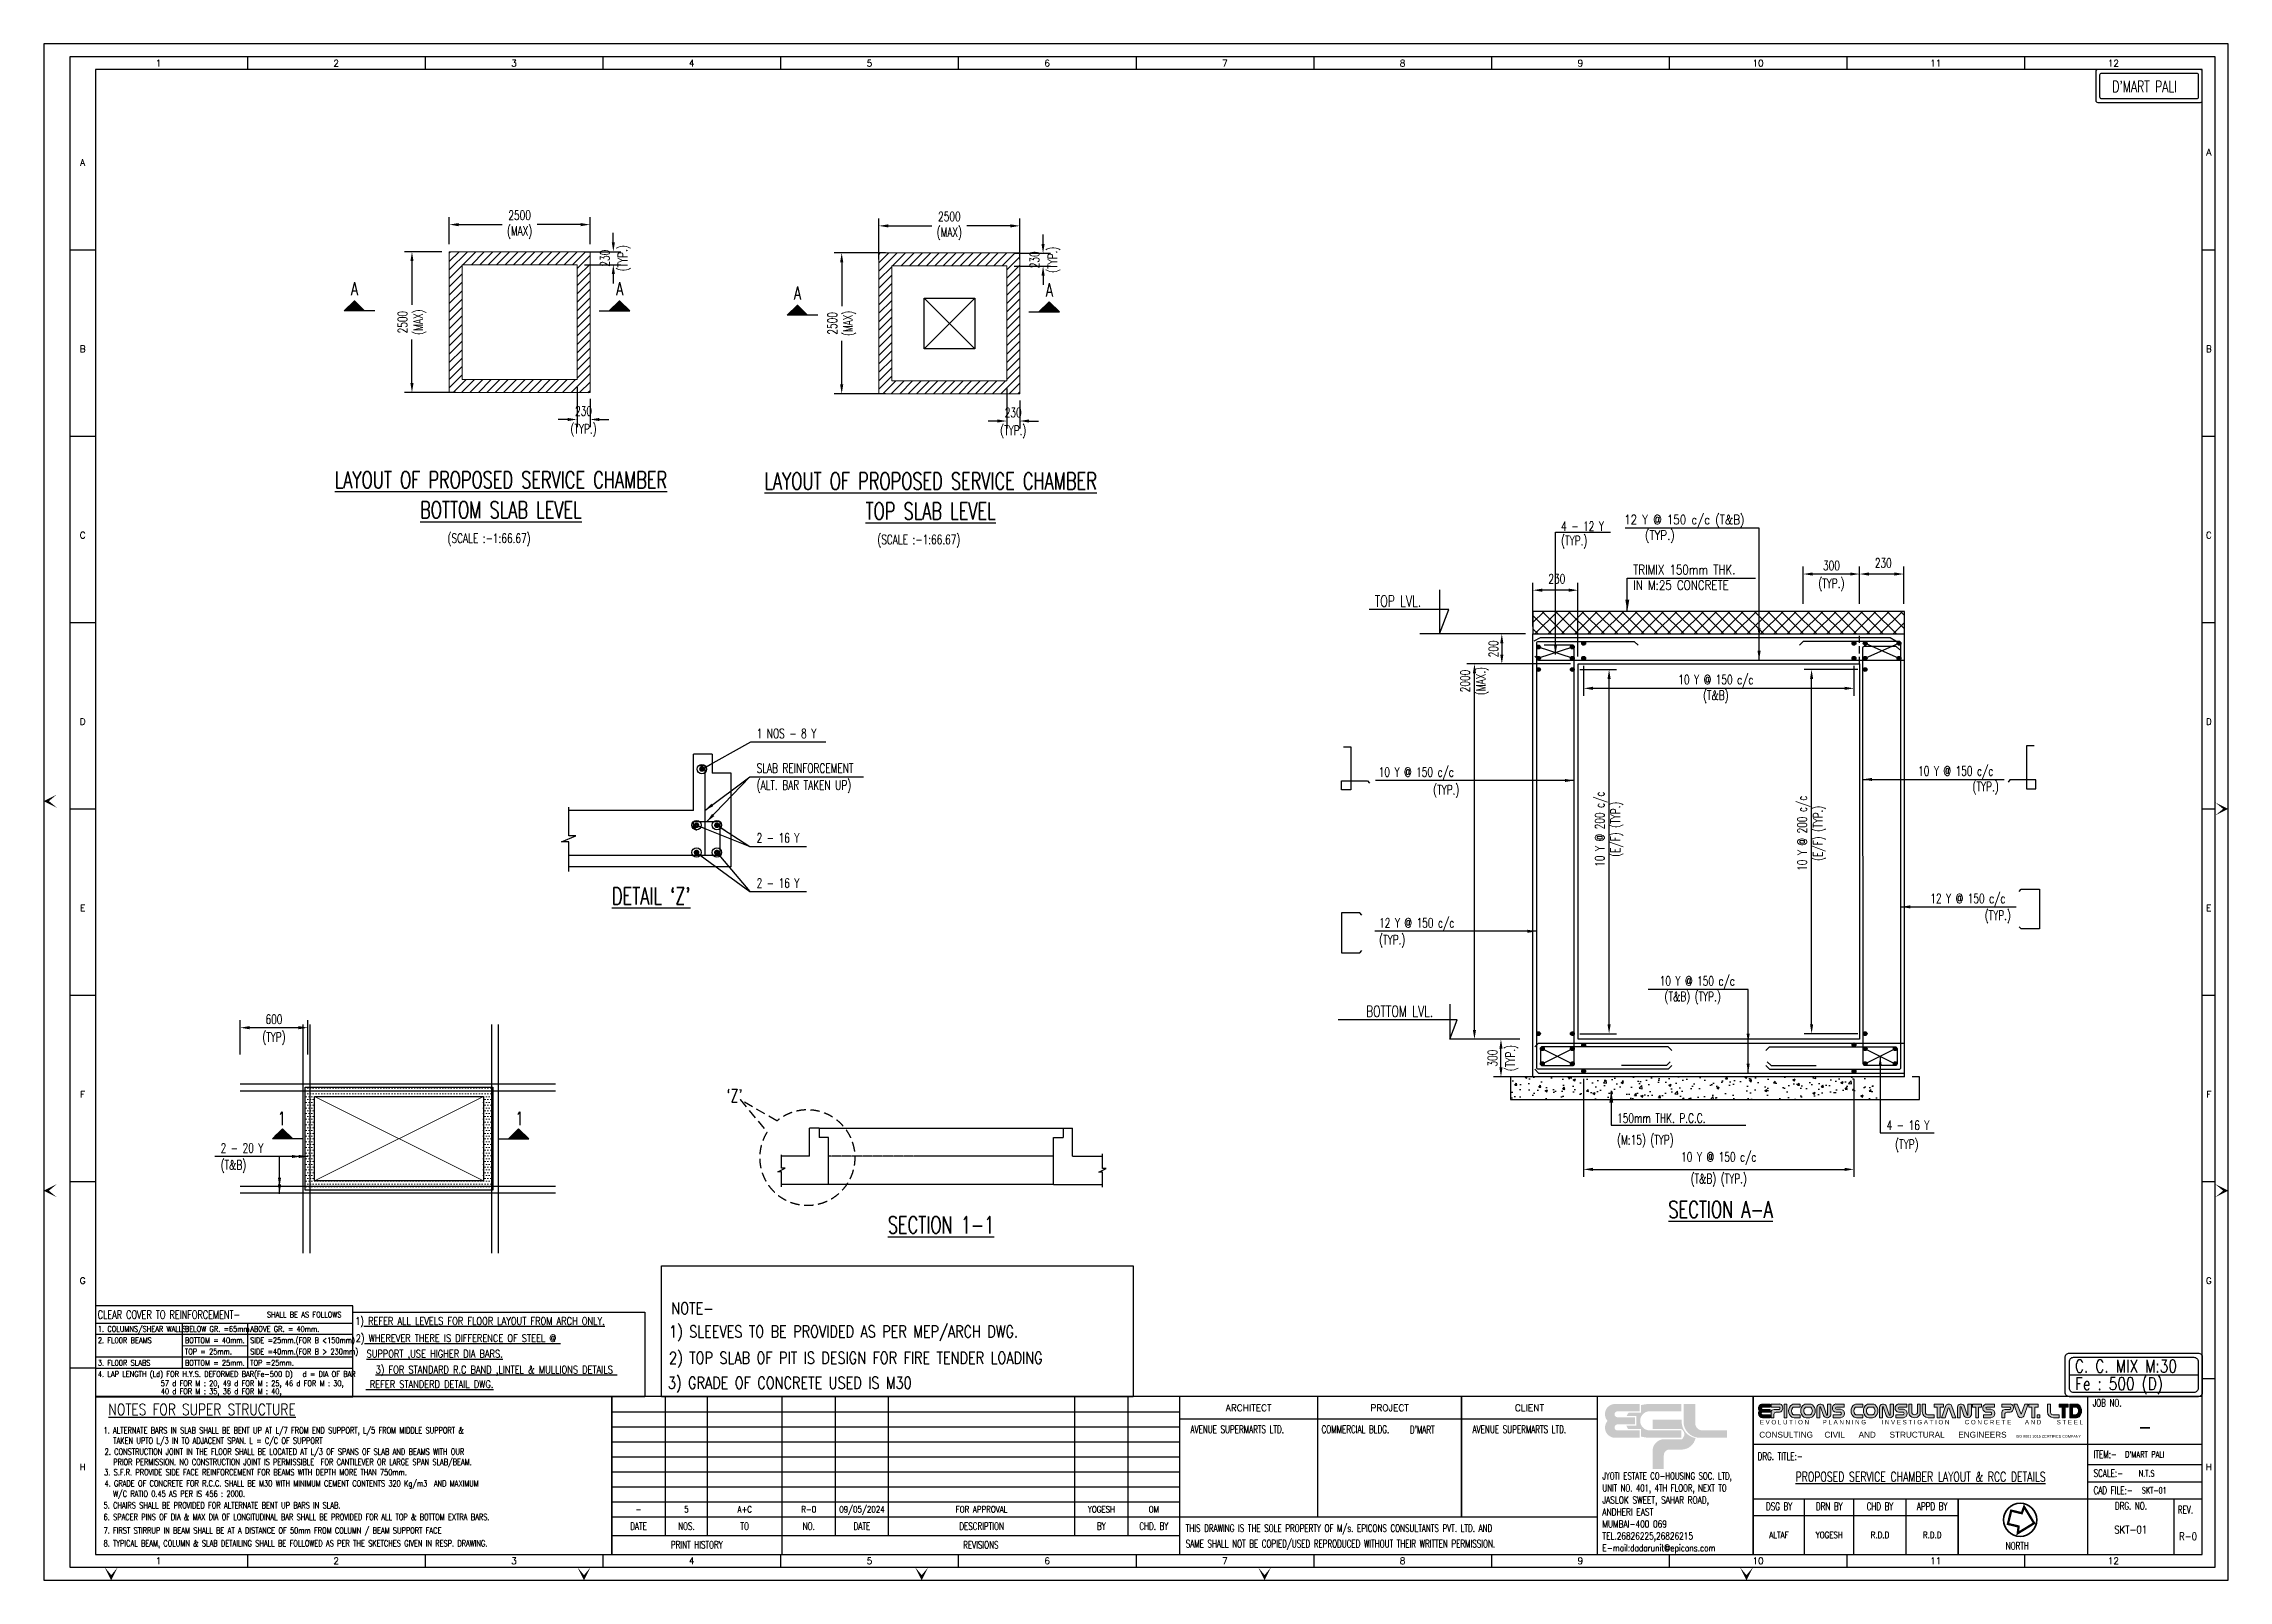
# Model space of a CAD drawing. Header units: millimetres. Extents: x 1549375 to 1746720, y -621670 to -557890.
# Drawn here: x 1646053 to 1704244, y -621670 to -580734 of the extents above; entities that cross this region are included whole.
import ezdxf
from ezdxf.enums import TextEntityAlignment as Align

# ---------------------------------------------------------------- set-up
doc = ezdxf.new("R2010")
doc.units = ezdxf.units.MM
doc.header["$MEASUREMENT"] = 0
doc.header["$PDMODE"] = 35
doc.linetypes.add('HIDDEN', pattern=[0.375, 0.25, -0.125])
for name, color, linetype, lineweight in [('00 ECPL LOGO', 250, 'Continuous', 20), ('00 ELEV-2', 9, 'Continuous', 30), ('HATCH', 8, 'Continuous', 5), ('TEXT1', 7, 'Continuous', 15)]:
    doc.layers.add(name, color=color, linetype=linetype, lineweight=lineweight)
for name, color, linetype in [('BEAM OUTTER', 4, 'Continuous'), ('FRAME TABLE', 5, 'Continuous'), ('PNA', 8, 'Continuous'), ('REINFORCEMENT', 6, 'Continuous'), ('S- PILE CAP', 4, 'Continuous'), ('S-CLOUD', 7, 'Continuous'), ('S-CONCRET LINE', 4, 'Continuous'), ('S-DIM-1', 5, 'Continuous'), ('S-HATCH', 253, 'Continuous'), ('S-LEVEL SECTION', 3, 'Continuous'), ('S-LINE CUT', 8, 'Continuous'), ('S-NOTES', 4, 'Continuous'), ('S-PCC', 9, 'Continuous'), ('S-REINFORCEMENT', 6, 'Continuous'), ('S-SCHEDULE LINE-1', 7, 'Continuous'), ('S-SECTION MARK', 1, 'Continuous'), ('S-SLAB NO', 3, 'Continuous'), ('S-TEXT', 2, 'Continuous'), ('S-TEXT-1', 4, 'Continuous'), ('S-TITIL', 6, 'Continuous'), ('S-TITLE', 6, 'Continuous'), ('SCHEDULE LINE-1', 7, 'Continuous'), ('TEXT (SHEET)', 4, 'Continuous'), ('TITLE', 6, 'Continuous')]:
    doc.layers.add(name, color=color, linetype=linetype)
doc.styles.add('ROMANS', font='simplex.shx', dxfattribs={"width": 0.7})
doc.styles.add('SEC. TEXT', font='arial.ttf', dxfattribs={"height": 180})
doc.dimstyles.new('dim100', dxfattribs={"dimtxt": 250, "dimasz": 250, "dimexe": 200, "dimexo": 200, "dimgap": 100, "dimtad": 1, "dimdec": 0, "dimzin": 0, "dimdsep": 46, "dimtxsty": 'ROMANS', "dimcen": 0, "dimclrd": 5, "dimclre": 5, "dimclrt": 4, "dimadec": 0, "dimazin": 0, "dimtfac": 1, "dimtdec": 0, "dimtix": 1, "dimtofl": 0, "dimtmove": 2, "dimatfit": 3, "dimfxl": 0, "dimtolj": 1, "dimtzin": 0, "dimlwd": -1, "dimlwe": -1, "dimarcsym": 0})
doc.dimstyles.new('dim20', dxfattribs={"dimtxt": 250, "dimasz": 250, "dimexe": 200, "dimexo": 200, "dimgap": 100, "dimtad": 1, "dimdec": 0, "dimlfac": 0.2, "dimzin": 0, "dimdsep": 46, "dimtxsty": 'ROMANS', "dimcen": 0, "dimclrd": 170, "dimclre": 170, "dimclrt": 4, "dimadec": 0, "dimazin": 0, "dimtfac": 1, "dimtdec": 0, "dimtix": 1, "dimtofl": 0, "dimtmove": 2, "dimatfit": 3, "dimfxl": 0, "dimtolj": 1, "dimtzin": 0, "dimlwd": -1, "dimlwe": -1, "dimarcsym": 0})
doc.dimstyles.new('dim25', dxfattribs={"dimtxt": 250, "dimasz": 250, "dimexe": 200, "dimexo": 200, "dimgap": 100, "dimtad": 1, "dimdec": 0, "dimlfac": 0.25, "dimzin": 0, "dimdsep": 46, "dimtxsty": 'ROMANS', "dimcen": 0, "dimclrd": 170, "dimclre": 170, "dimclrt": 4, "dimadec": 0, "dimazin": 0, "dimtfac": 1, "dimtdec": 0, "dimtix": 1, "dimtofl": 0, "dimtmove": 2, "dimatfit": 3, "dimfxl": 0, "dimtolj": 1, "dimtzin": 0, "dimlwd": -1, "dimlwe": -1, "dimarcsym": 0})
doc.dimstyles.new('dim33.33', dxfattribs={"dimtxt": 250, "dimasz": 250, "dimexe": 200, "dimexo": 200, "dimgap": 100, "dimtad": 1, "dimtoh": 1, "dimdec": 0, "dimlfac": 0.333331, "dimzin": 0, "dimdsep": 46, "dimtxsty": 'ROMANS', "dimcen": 0, "dimclrd": 170, "dimclre": 170, "dimclrt": 4, "dimadec": 0, "dimazin": 0, "dimtfac": 1, "dimtdec": 0, "dimtix": 1, "dimtofl": 0, "dimtmove": 2, "dimatfit": 3, "dimfxl": 0, "dimtolj": 1, "dimtzin": 0, "dimlwd": -1, "dimlwe": -1, "dimarcsym": 0})
doc.dimstyles.new('dim66.67(1.5)', dxfattribs={"dimtxt": 250, "dimasz": 250, "dimexe": 200, "dimexo": 200, "dimgap": 100, "dimtad": 1, "dimdec": 0, "dimlfac": 0.666666, "dimzin": 0, "dimdsep": 46, "dimtxsty": 'ROMANS', "dimcen": 0, "dimclrd": 5, "dimclre": 5, "dimclrt": 4, "dimadec": 0, "dimazin": 0, "dimtfac": 1, "dimtdec": 0, "dimtix": 1, "dimtofl": 0, "dimtmove": 2, "dimatfit": 3, "dimfxl": 0, "dimtolj": 1, "dimtzin": 0, "dimlwd": -1, "dimlwe": -1, "dimarcsym": 0})

msp = doc.modelspace()

# ---------------------------------------------------------------- texts
at = {"layer": 'S-LEVEL SECTION', "style": 'ROMANS', "width": 0.7}
for s, p in [('TOP LVL.', (1681512, -595581.9, 551.5)), ('BOTTOM LVL.', (1681275.3, -606511.9, 551.5))]:
    msp.add_text(s, height=300, dxfattribs=at).set_placement(p, align=Align.MIDDLE_LEFT)
at = {"layer": 'S-SECTION MARK', "style": 'ROMANS', "width": 0.7}
for rotation, p in [(359.185002, (1654327.3, -587259.1, 100164.1)), (0.814999, (1661390.2, -587259.1, 100164.1)), (0.814999, (1672836.7, -587292.1, 100164.1)), (359.185002, (1666128.8, -587374.3, 100169.6))]:
    msp.add_text('A', height=350, rotation=rotation, dxfattribs=at).set_placement(p, align=Align.MIDDLE)
for s, p in [("`Z'", (1664453.6, -608759.1)), ('1', (1652392.5, -609365.4)), ('1', (1658725.1, -609365.4))]:
    msp.add_text(s, height=350, dxfattribs=at).set_placement(p, align=Align.MIDDLE)
at = {"layer": 'S-TEXT', "style": 'ROMANS'}
for s, height, width, p in [('(SCALE :-1:66.67)', 250, 0.7, (1657916.6, -593910.1)), ('(SCALE :-1:66.67)', 250, 0.7, (1669363, -593943.1)), ('5', 172.9, 0.8, (1663173.3, -619778.4)), ('A+C', 172.94, 0.8, (1664725.3, -619778.4)), ('R-0', 172.94, 0.8, (1666431.9, -619778.4)), ('09/05/2024', 172.94, 0.8, (1667849.8, -619778.4)), ('FOR APPROVAL', 172.94, 0.8, (1671035.7, -619778.4)), ('YOGESH', 172.94, 0.8, (1674226.3, -619778.4)), ('OM', 172.94, 0.8, (1675623.7, -619778.4)), ('-', 172.9, 0.8, (1661898.1, -619778.4)), ('SKT-01', 207.53, 0.8, (1701643.7, -620318.2)), ('ALTAF', 172.94, 0.8, (1692274.6, -620461.9)), ('YOGESH', 172.94, 0.8, (1693615.3, -620461.9)), ('R.D.D', 172.94, 0.8, (1694966.7, -620461.9)), ('R.D.D', 172.94, 0.8, (1696357.3, -620461.9)), ('R-0', 207.53, 0.8, (1703171.7, -620500.7))]:
    msp.add_text(s, height=height, dxfattribs=dict(at, width=width)).set_placement(p, align=Align.MIDDLE_CENTER)
for s, height, width, p in [('AVENUE SUPERMARTS LTD.', 199.546, 0.7, (1676599.6, -617646.2)), ('COMMERCIAL BLDG.', 199.546, 0.7, (1680092, -617646.2)), (" D'MART ", 199.55, 0.7, (1682349.9, -617655.6)), ('AVENUE SUPERMARTS LTD.', 199.546, 0.7, (1684114.1, -617646.2)), ("D'MART PALI ", 162.193, 0.65, (1701494.2, -618315)), ('N.T.S', 172.94, 0.65, (1701860.6, -618820.9)), ('SKT-01', 172.94, 0.65, (1701942.3, -619272.8))]:
    msp.add_text(s, height=height, dxfattribs=dict(at, width=width)).set_placement(p, align=Align.MIDDLE_LEFT)
at = {"layer": 'S-TEXT-1', "style": 'ROMANS'}
for s, width, p in [('4 - 12 Y', 0.7, (1686472.5, -593586.3, 561368.3)), ('12 Y @ 150 c/c (T&B)', 0.8, (1688150.9, -593412.2, 551.5)), ('(TYP.)', 0.7, (1686472.5, -593971.3, 561368.3)), ('(TYP.)', 0.8, (1688704.9, -593826.5, 551.5)), ('TRIMIX 150mm THK.', 0.8, (1688390.9, -594746.4, 551.5)), ('IN M:25 CONCRETE', 0.8, (1688390.9, -595158.7, 551.5)), ('1 NOS - 8 Y', 0.7, (1665042.7, -599109.2)), ('SLAB REINFORCEMENT', 0.7, (1665042.7, -600035.5)), ('10 Y @ 150 c/c', 0.7, (1695982.2, -600109.2, 467.6)), ('(ALT. BAR TAKEN UP)', 0.7, (1665042.7, -600485.5)), ('10 Y @ 150 c/c', 0.7, (1681613.6, -600137.2, 467.6)), ('(TYP.)', 0.7, (1683063.6, -600609.5, 467.6)), ('(TYP.)', 0.7, (1697432.2, -600523.5, 467.6)), ('2 - 16 Y', 0.7, (1665042.7, -601893.6)), ('2 - 16 Y', 0.7, (1665042.7, -603094.8)), ('12 Y @ 150 c/c', 0.7, (1696306.3, -603504.5, 10.7)), ('12 Y @ 150 c/c', 0.7, (1681624.6, -604154, 10.7)), ('(TYP.)', 0.7, (1697756.3, -603954.5, 10.7)), ('(TYP.)', 0.7, (1681624.6, -604604, 10.7)), ('10 Y @ 150 c/c', 0.7, (1689097.8, -605702.4, 551.5)), ('(T&B) (TYP.)', 0.7, (1689226.6, -606116.7, 551.5)), ('150mm THK. P.C.C.', 0.7, (1687963.5, -609357.8, 551.5)), ('(M:15) (TYP)', 0.7, (1687963.5, -609934.4, 551.5)), ('4 - 16 Y', 0.7, (1695143, -609548.1, 561181.8)), ('2 - 20 Y', 0.7, (1650765.3, -610153.5)), ('(T&B)', 0.7, (1650765.3, -610603.5)), ('(TYP)', 0.7, (1695369.3, -610053.2, 551.5))]:
    msp.add_text(s, height=250, dxfattribs=dict(at, width=width)).set_placement(p, align=Align.MIDDLE_LEFT)
at = {"layer": 'S-TEXT-1', "linetype": 'Continuous', "style": 'ROMANS', "width": 0.7}
for s, height, p in [('1. ALTERNATE BARS IN SLAB SHALL BE BENT UP AT L/7 FROM END SUPPORT, L/5 FROM MIDDLE SUPPORT &', 165.335, (1647647.8, -617675.2)), ('TAKEN UPTO L/3 IN TO ADJACENT SPAN. L = C/C OF SUPPORT', 165.335, (1647904.3, -617951.2)), ('2. CONSTRUCTION JOINT IN THE FLOOR SHALL BE LOCATED AT L/3 OF SPANS OF SLAB AND BEAMS WITH OUR', 165.335, (1647676.3, -618242.3)), ('PRIOR PERMISSION. NO CONSTRUCTION JOINT IS PERMISSIBLE  FOR CANTILEVER OR LARGE SPAN SLAB/BEAM.', 165.335, (1647904.3, -618518.3)), ('3. S.F.R. PROVIDE SIDE FACE REINFORCEMENT FOR BEAMS WITH DEPTH MORE THAN 750mm.', 165.335, (1647662.6, -618789.7)), ('4. GRADE OF CONCRETE FOR R.C.C. SHALL BE M30 WITH MINIMUM CEMENT CONTENTS 320 Kg/m3  AND MAXIMUM ', 165.335, (1647672.1, -619088.8)), ('5. CHAIRS SHALL BE PROVIDED FOR ALTERNATE BENT UP BARS IN SLAB.', 165.335, (1647647.8, -619673.1)), ('W/C RATIO 0.45 AS PER IS 456 : 2000.', 165.335, (1647904.3, -619364.8)), ('7. FIRST STIRRUP IN BEAM SHALL BE AT A DISTANCE OF 50mm FROM COLUMN / BEAM SUPPORT FACE', 165.335, (1647647.8, -620342)), ('6. SPACER PINS OF DIA & MAX DIA OF LONGITUDINAL BAR SHALL BE PROVIDED FOR ALL TOP & BOTTOM EXTRA BARS.', 165.3354, (1647647.8, -619981.4)), ('8. TYPICAL BEAM, COLUMN & SLAB DETAILING SHALL BE FOLLOWED AS PER THE SKETCHES GIVEN IN RESP. DRAWING.', 165.3354, (1647647.8, -620683.3))]:
    msp.add_text(s, height=height, dxfattribs=at).set_placement(p, align=Align.MIDDLE_LEFT)
at = {"layer": 'S-TITIL', "style": 'ROMANS', "width": 0.7}
for s, p in [('%%ULAYOUT OF PROPOSED SERVICE CHAMBER', (1658231.7, -592352.5, 5.5)), ('%%ULAYOUT OF PROPOSED SERVICE CHAMBER', (1669678.2, -592385.5, 5.5)), ('%%UBOTTOM SLAB LEVEL', (1658231.7, -593152.5, 5.5)), ('%%UTOP SLAB LEVEL', (1669678.2, -593185.5, 5.5)), ('%%USECTION A-A', (1690721.8, -611790.7, 551.5))]:
    msp.add_text(s, height=450, dxfattribs=at).set_placement(p, align=Align.MIDDLE_CENTER)
for s, p in [("%%UDETAIL `Z'", (1662234.4, -603441.3)), ('%%USECTION 1-1', (1669955, -612201.9))]:
    msp.add_text(s, height=450, dxfattribs=at).set_placement(p, align=Align.MIDDLE)
at = {"layer": 'S-TITIL', "style": 'ROMANS', "width": 0.8}
for s, height, p in [('C. C. MIX M:30', 335.993, (1700159.8, -615962.6)), ('Fe : 500 (D)', 335.993, (1700159.8, -616431)), ('%%UNOTES FOR SUPER STRUCTURE', 297.609, (1647777.1, -617116.8))]:
    msp.add_text(s, height=height, dxfattribs=at).set_placement(p, align=Align.MIDDLE_LEFT)
at = {"layer": 'S-TITIL', "color": 1, "style": 'ROMANS'}
for s, height, width, p in [('-', 415.1, 0.8, (1702024.5, -617577.4)), ('%%UPROPOSED SERVICE CHAMBER LAYOUT & RCC DETAILS', 259.41, 0.7, (1696048.2, -618911.3))]:
    msp.add_text(s, height=height, dxfattribs=dict(at, width=width)).set_placement(p, align=Align.MIDDLE_CENTER)
at = {"layer": 'TITLE', "style": 'ROMANS', "width": 0.7}
msp.add_text("D'MART PALI ", height=301.807, dxfattribs=at).set_placement((1701154, -581873.9), align=Align.MIDDLE_LEFT)
at = {"layer": 'TITLE', "color": 2, "style": 'ROMANS', "width": 0.8}
for s, height, p in [('NOTE-', 313.04, (1662771.6, -614422.3)), ('2)%%u WHEREVER THERE IS DIFFERENCE OF STEEL @ ', 200.344, (1654364.3, -615218.7)), ('1)%%U REFER ALL LEVELS FOR FLOOR LAYOUT FROM ARCH ONLY.', 200.344, (1654349.5, -614762.1)), ('1) SLEEVES TO BE PROVIDED AS PER MEP/ARCH DWG.', 313.037, (1662710, -615042)), ('   %%USUPPORT ,USE HIGHER DIA BARS.', 200.344, (1654323.9, -615633.8)), ('2) TOP SLAB OF PIT IS DESIGN FOR FIRE TENDER LOADING', 313.037, (1662710, -615743.5)), ('3) GRADE OF CONCRETE USED IS M30 ', 313.037, (1662678.5, -616408)), ('%%U REFER STANDERD DETAIL DWG.', 200.344, (1654630.7, -616445))]:
    msp.add_text(s, height=height, dxfattribs=at).set_placement(p, align=Align.MIDDLE_LEFT)
msp.add_text('%%U3) FOR STANDARD R.C BAND ,LINTEL & MULLIONS DETAILS ', height=200.344, dxfattribs=at).set_placement((1658109.5, -616057.5), align=Align.MIDDLE_CENTER)

# ---------------------------------------------------------------- blocks, each defined once
blk = doc.blocks.new('EPICONS TITLE')
at = {"layer": '00 ECPL LOGO'}
h = blk.add_hatch(color=7, dxfattribs=at)
h.dxf.hatch_style = 1
h.paths.add_polyline_path([(678, -252), (678, -146), (414, -146, 0.261636), (303, -208, 0.285841), (304, -378, 0.344902), (324, -574, 0.204992), (418, -614), (678, -614), (678, -510), (424, -510, -1), (418, -426), (678, -426), (678, -331), (424, -331, -1), (422, -252)])
h = blk.add_hatch(color=7, dxfattribs=at)
h.dxf.hatch_style = 1
h.paths.add_polyline_path([(1011, -146), (712, -146), (712, -252), (997, -252, -0.440545), (997, -331), (816, -331, 0.414214), (712, -435), (712, -614), (810, -614), (810, -504, -0.414214), (888, -426), (997, -426, 0.757811)])
h.paths.add_polyline_path([(1254, -146), (1153, -146), (1153, -614), (1254, -614)])
h.paths.add_polyline_path([(1708, -146), (1494, -146, 0.154275), (1419, -169, 0.519672), (1419, -591, 0.154275), (1494, -614), (1708, -614), (1708, -510), (1472, -510, -0.210356), (1452, -502, -0.388707), (1452, -260, -0.210356), (1472, -252), (1708, -252)])
h.paths.add_polyline_path([(2037, -146), (1904, -146, 0.159018), (1828, -171, 0.507969), (1828, -589, 0.159018), (1904, -614), (2037, -614, 0.173791), (2119, -585, 0.472311), (2119, -175, 0.173791)])
h.paths.add_polyline_path([(2046, -252, -0.185052), (2063, -258, -0.445894), (2063, -504, -0.185052), (2046, -510), (1899, -510, -0.185052), (1882, -504, -0.445894), (1882, -258, -0.185052), (1899, -252)], flags=16)
h.paths.add_polyline_path([(2501, -209, 0.723435), (2273, -252), (2273, -614), (2374, -614), (2374, -252, -0.723435), (2399, -241), (2495, -533, 0.724077), (2751, -510), (2751, -146), (2635, -146), (2635, -509, -0.755661), (2603, -519)])
h.paths.add_polyline_path([(3198, -146), (2916, -146, 0.823713), (2916, -429), (3082, -429, -0.713272), (3082, -510), (2830, -510), (2830, -614), (3082, -614, 0.900309), (3082, -324), (2936, -324, -0.746931), (2936, -252), (3198, -252)])
h = blk.add_hatch(color=7, dxfattribs=at)
h.dxf.hatch_style = 1
h.paths.add_polyline_path([(3837, -146), (3623, -146, 0.154275), (3548, -169, 0.519672), (3548, -591, 0.154275), (3623, -614), (3837, -614), (3837, -510), (3600, -510, -0.210932), (3581, -502, -0.385278), (3580, -260, -0.212895), (3599, -252), (3837, -252)])
h.paths.add_polyline_path([(4255, -175, 0.173792), (4173, -146), (4040, -146, 0.159018), (3964, -171, 0.507969), (3964, -589, 0.159018), (4040, -614), (4173, -614, 0.173792), (4255, -585, 0.472311)])
h.paths.add_polyline_path([(4182, -252, -0.185053), (4199, -258, -0.445893), (4199, -504, -0.185053), (4182, -510), (4035, -510, -0.185053), (4017, -504, -0.445893), (4017, -258, -0.185053), (4035, -252)], flags=16)
h.paths.add_polyline_path([(4406, -252), (4406, -614), (4507, -614), (4507, -252, -0.436861), (4522, -236, -0.319738), (4534, -245), (4629, -533, 0.724077), (4884, -510), (4884, -146), (4768, -146), (4768, -509, -0.755661), (4737, -519), (4635, -209, 0.723435)])
h.paths.add_polyline_path([(5335, -146), (5053, -146, 0.823713), (5053, -429), (5219, -429, -0.713272), (5219, -510), (4967, -510), (4967, -614), (5219, -614, 0.900309), (5219, -324), (5074, -324, -0.746931), (5074, -252), (5335, -252)])
h.paths.add_polyline_path([(5509, -146), (5408, -146), (5408, -452, 0.160106), (5433, -529, 0.505303), (5772, -529, 0.160106), (5797, -452), (5797, -146), (5699, -146), (5699, -451, -0.621318), (5509, -451)])
h.paths.add_polyline_path([(5969, -146), (5862, -146), (5862, -406, 0.414214), (6070, -614), (6267, -614), (6267, -510), (6047, -510, -0.414214), (5969, -432)])
h.paths.add_polyline_path([(6589, -146), (6267, -146), (6267, -249), (6372, -249), (6372, -614), (6473, -614), (6473, -249), (6589, -249)])
h.paths.add_polyline_path([(6863, -194, 0.539211), (6672, -201), (6523, -614), (6641, -614), (6752, -289, -0.708617), (6777, -289), (6894, -614), (7006, -614)])
h.paths.add_polyline_path([(7288, -209, 0.723435), (7059, -252), (7059, -614), (7160, -614), (7160, -252, -0.723435), (7186, -241), (7282, -533, 0.724077), (7538, -510), (7538, -146), (7421, -146), (7421, -509, -0.755661), (7390, -519)])
h.paths.add_polyline_path([(7886, -146), (7579, -146), (7579, -249), (7684, -249), (7684, -614), (7785, -614), (7785, -249), (7886, -249)])
h.paths.add_polyline_path([(8321, -146), (8059, -146, 0.157568), (7983, -170, 0.511532), (7983, -404, 0.157569), (8059, -429), (8206, -429, -0.713272), (8206, -510), (7953, -510), (7953, -614), (8206, -614, 0.900308), (8206, -324), (8065, -324), (8060, -324, -0.722204), (8060, -249), (8321, -249)])
h = blk.add_hatch(color=7, dxfattribs=at)
h.dxf.hatch_style = 1
h.paths.add_polyline_path([(8875, -146), (8576, -146), (8576, -252), (8849, -252, -0.270444), (8871, -265, -0.26297), (8871, -318, -0.270444), (8849, -331), (8680, -331, 0.414214), (8576, -435), (8576, -614), (8674, -614), (8674, -504, -0.414214), (8752, -426), (8861, -426, 0.757811)])
h.paths.add_polyline_path([(9103, -146), (8990, -146), (9133, -566, 0.539211), (9324, -560), (9474, -146), (9356, -146), (9244, -471, -0.708617), (9220, -471)])
h.paths.add_polyline_path([(9814, -146), (9492, -146), (9492, -249), (9597, -249), (9597, -614), (9698, -614), (9698, -249), (9814, -249)])
h.paths.add_polyline_path([(10234, -146), (10128, -146), (10128, -406, 0.414214), (10336, -614), (10533, -614), (10533, -510), (10312, -510, -0.414214), (10234, -432)])
h.paths.add_polyline_path([(9871, -510), (9775, -510), (9775, -614), (9871, -614)])
h = blk.add_hatch(color=7, dxfattribs=at)
h.dxf.hatch_style = 1
h.paths.add_polyline_path([(10533, -146), (10533, -249), (10637, -249), (10637, -614), (10739, -614), (10739, -249), (10839, -249), (10839, -146)])
h.paths.add_polyline_path([(10890, -146), (10890, -614), (11119, -614, 0.189446), (11208, -580, 0.435754), (11208, -181, 0.189446), (11119, -146)])
h.paths.add_polyline_path([(11122, -249, -0.519112), (11122, -510), (10989, -510), (10989, -249)], flags=16)
at = {"layer": '00 ECPL LOGO', "color": 7}
for p, q in [((678, -146), (414, -146)), ((418, -426), (678, -426)), ((678, -510), (418, -510)), ((418, -614), (678, -614)), ((424, -252), (678, -252)), ((678, -331), (424, -331)), ((678, -252), (678, -146)), ((678, -426), (678, -331)), ((678, -614), (678, -510)), ((1011, -146), (712, -146)), ((712, -146), (712, -252)), ((997, -252), (712, -252)), ((712, -435), (712, -614)), ((712, -614), (810, -614)), ((810, -504), (810, -614)), ((997, -331), (816, -331)), ((888, -426), (997, -426)), ((1153, -146), (1254, -146)), ((1153, -146), (1153, -614)), ((1153, -614), (1254, -614)), ((1254, -146), (1254, -614)), ((1472, -252), (1708, -252)), ((1472, -510), (1708, -510)), ((1494, -146), (1708, -146)), ((1494, -614), (1708, -614)), ((1708, -252), (1708, -146)), ((1708, -614), (1708, -510)), ((1899, -252), (2046, -252)), ((1899, -510), (2046, -510)), ((1904, -146), (2037, -146)), ((2037, -614), (1904, -614)), ((2273, -252), (2273, -614)), ((2273, -614), (2374, -614)), ((2374, -252), (2374, -614)), ((2399, -241), (2495, -533)), ((2501, -209), (2603, -519)), ((2614, -614), (2635, -614)), ((2635, -146), (2751, -146)), ((2751, -146), (2635, -146)), ((2635, -146), (2635, -510)), ((2635, -614), (2635, -614)), ((2751, -146), (2751, -510)), ((2751, -252), (2751, -252)), ((2751, -510), (2751, -510)), ((2830, -614), (2830, -510)), ((2830, -510), (3082, -510)), ((2830, -614), (3082, -614)), ((2830, -614), (3082, -614)), ((2916, -146), (3198, -146)), ((3198, -146), (2916, -146)), ((3082, -429), (2916, -429)), ((2936, -252), (3198, -252)), ((3082, -324), (2936, -324)), ((3198, -252), (3198, -146)), ((3599, -252), (3837, -252)), ((3600, -510), (3837, -510)), ((3837, -146), (3623, -146)), ((3623, -614), (3837, -614)), ((3837, -252), (3837, -146)), ((3837, -614), (3837, -510)), ((4035, -252), (4182, -252)), ((4035, -510), (4182, -510)), ((4040, -146), (4173, -146)), ((4040, -614), (4173, -614)), ((4406, -252), (4406, -614)), ((4406, -614), (4507, -614)), ((4406, -614), (4507, -614)), ((4406, -614), (4507, -614)), ((4507, -252), (4507, -614)), ((4534, -245), (4629, -533)), ((4635, -209), (4737, -519)), ((4768, -146), (4884, -146)), ((4768, -146), (4884, -146)), ((4884, -146), (4768, -146)), ((4768, -146), (4768, -510)), ((4884, -146), (4884, -510)), ((4884, -252), (4884, -252)), ((4967, -614), (4967, -510)), ((4967, -510), (5219, -510)), ((4967, -510), (5219, -510)), ((4967, -614), (5219, -614)), ((4967, -614), (5219, -614)), ((4967, -614), (5219, -614)), ((5053, -146), (5335, -146)), ((5053, -146), (5335, -146)), ((5335, -146), (5053, -146)), ((5219, -429), (5053, -429)), ((5074, -252), (5335, -252)), ((5219, -324), (5074, -324)), ((5335, -252), (5335, -146)), ((5408, -146), (5509, -146)), ((5509, -146), (5408, -146)), ((5408, -146), (5408, -452)), ((5509, -146), (5509, -451)), ((5699, -146), (5797, -146)), ((5797, -146), (5699, -146)), ((5699, -146), (5699, -451)), ((5797, -146), (5797, -452)), ((5862, -146), (5969, -146)), ((5969, -146), (5862, -146)), ((5862, -406), (5862, -146)), ((5969, -432), (5969, -146)), ((6047, -510), (6267, -510)), ((6070, -614), (6267, -614)), ((6070, -614), (6267, -614)), ((6267, -146), (6589, -146)), ((6589, -146), (6267, -146)), ((6267, -146), (6267, -249)), ((6267, -249), (6372, -249)), ((6267, -510), (6267, -614)), ((6372, -614), (6372, -249)), ((6372, -614), (6473, -614)), ((6372, -614), (6473, -614)), ((6473, -614), (6473, -249)), ((6473, -249), (6589, -249)), ((6523, -614), (6672, -201)), ((6523, -614), (6641, -614)), ((6589, -146), (6589, -249)), ((6589, -614), (6641, -614)), ((6641, -614), (6752, -289)), ((6894, -614), (6777, -289)), ((7006, -614), (6863, -194)), ((6894, -614), (7006, -614)), ((6894, -614), (7006, -614)), ((7059, -252), (7059, -614)), ((7059, -614), (7160, -614)), ((7059, -614), (7160, -614)), ((7059, -614), (7160, -614)), ((7160, -252), (7160, -614)), ((7186, -241), (7282, -533)), ((7288, -209), (7390, -519)), ((7421, -146), (7538, -146)), ((7421, -146), (7538, -146)), ((7538, -146), (7421, -146)), ((7421, -146), (7538, -146)), ((7421, -146), (7421, -510)), ((7538, -146), (7538, -510)), ((7538, -252), (7538, -252)), ((7538, -510), (7538, -510)), ((7579, -146), (7886, -146)), ((7886, -146), (7579, -146)), ((7579, -146), (7886, -146)), ((7579, -146), (7886, -146)), ((7886, -146), (7579, -146)), ((7579, -146), (7579, -249)), ((7579, -249), (7684, -249)), ((7579, -249), (7684, -249)), ((7684, -614), (7684, -249)), ((7684, -614), (7785, -614)), ((7684, -614), (7785, -614)), ((7684, -614), (7785, -614)), ((7684, -614), (7785, -614)), ((7785, -614), (7785, -249)), ((7785, -249), (7886, -249)), ((7785, -249), (7886, -249)), ((7886, -146), (7886, -249)), ((7953, -614), (7953, -510)), ((7953, -510), (8206, -510)), ((7953, -510), (8206, -510)), ((7953, -510), (8206, -510)), ((7953, -614), (8206, -614)), ((7953, -614), (8206, -614)), ((7953, -614), (8206, -614)), ((7953, -614), (8206, -614)), ((7953, -614), (8206, -614)), ((8040, -146), (8321, -146)), ((8040, -146), (8321, -146)), ((8206, -429), (8040, -429)), ((8321, -146), (8059, -146)), ((8059, -429), (8194, -429)), ((8060, -249), (8321, -249)), ((8206, -324), (8060, -324)), ((8065, -324), (8206, -324)), ((8321, -252), (8321, -146)), ((8875, -146), (8576, -146)), ((8576, -146), (8576, -252)), ((8849, -252), (8576, -252)), ((8576, -435), (8576, -614)), ((8576, -614), (8674, -614)), ((8674, -504), (8674, -614)), ((8849, -331), (8680, -331)), ((8752, -426), (8861, -426)), ((9103, -146), (8990, -146)), ((9103, -146), (8990, -146)), ((8990, -146), (9133, -566)), ((9103, -146), (9220, -471)), ((9356, -146), (9244, -471)), ((9474, -146), (9324, -560)), ((9474, -146), (9356, -146)), ((9408, -146), (9356, -146)), ((9474, -146), (9356, -146)), ((9492, -146), (9814, -146)), ((9814, -146), (9492, -146)), ((9492, -146), (9814, -146)), ((9492, -146), (9814, -146)), ((9492, -146), (9814, -146)), ((9492, -146), (9492, -249)), ((9492, -249), (9597, -249)), ((9492, -249), (9597, -249)), ((9597, -614), (9597, -249)), ((9597, -614), (9698, -614)), ((9597, -614), (9698, -614)), ((9597, -614), (9698, -614)), ((9698, -614), (9698, -249)), ((9698, -249), (9814, -249)), ((9698, -249), (9814, -249)), ((9814, -146), (9814, -249)), ((10128, -146), (10234, -146)), ((10234, -146), (10128, -146)), ((10128, -406), (10128, -146)), ((10234, -432), (10234, -146)), ((10312, -510), (10533, -510)), ((10336, -614), (10533, -614)), ((10336, -614), (10533, -614)), ((10533, -146), (10839, -146)), ((10839, -146), (10533, -146)), ((10533, -146), (10533, -249)), ((10533, -249), (10637, -249)), ((10637, -249), (10533, -249)), ((10533, -510), (10533, -614)), ((10637, -614), (10637, -249)), ((10637, -614), (10739, -614)), ((10637, -614), (10739, -614)), ((10637, -614), (10739, -614)), ((10637, -614), (10739, -614)), ((10653, -614), (10739, -614)), ((10653, -614), (10739, -614)), ((10653, -614), (10739, -614)), ((10653, -614), (10739, -614)), ((10739, -614), (10739, -249)), ((10739, -249), (10839, -249)), ((10739, -249), (10839, -249)), ((10839, -249), (10739, -249)), ((10839, -146), (10839, -249)), ((10890, -146), (11119, -146)), ((10890, -146), (10890, -614)), ((10890, -614), (11119, -614)), ((10989, -249), (10989, -510)), ((10989, -249), (11113, -249)), ((10989, -510), (11113, -510))]:
    blk.add_line(p, q, dxfattribs=at)
blk.add_lwpolyline([(9775, -510), (9871, -510), (9871, -614), (9775, -614)], close=True, dxfattribs=at)
for centre, radius, start, end in [((439, -292), 160, 148.64797, 212.45631), ((439, -464), 160, 147.54369, 223.66124), ((414, -276), 130, 90, 148.64797), ((418, -484), 130, 223.66124, 270), ((421, -468), 42.1, 94.02421, 265.97579), ((423, -291), 39.6, 88.76368, 271.23632), ((816, -435), 104, 90, 180), ((888, -504), 78, 90, 180), ((965, -284), 146, 282.71879, 71.3398), ((961, -291), 53.7, 312.44874, 47.55126), ((1567, -380), 257, 125.08074, 234.91926), ((1584, -381), 179, 137.51709, 222.48291), ((1494, -276), 130, 90, 125.08074), ((1494, -484), 130, 234.91926, 270), ((1472, -278), 26, 90, 137.51709), ((1472, -484), 26, 222.48291, 270), ((1981, -380), 259, 126.14172, 233.85828), ((1992, -381), 165, 131.93642, 228.06358), ((1904, -276), 130, 90, 126.14172), ((1904, -484), 130, 233.85828, 270), ((1899, -278), 26, 90, 131.93642), ((1899, -484), 26, 228.06358, 270), ((2037, -276), 130, 50.56378, 90), ((2037, -484), 130, 270, 309.43622), ((2046, -278), 26, 48.06358, 90), ((2046, -484), 26, 270, 311.93642), ((1953, -381), 165, 311.93642, 48.06358), ((1951, -380), 265, 309.43622, 50.56378), ((2394, -268), 122, 28.74999, 172.28311), ((2388, -251), 14.5, 40.01913, 183.55226), ((2619, -479), 135, 203.2219, 346.75502), ((2618, -510), 17.1, 214.07961, 357.61273), ((2944, -287), 144, 101.04253, 258.95747), ((2947, -288), 37.6, 106.48558, 253.51442), ((3067, -469), 146, 276.00604, 83.99396), ((3068, -470), 43.1, 289.00161, 70.99839), ((3696, -380), 257, 125.08074, 234.91926), ((3714, -381), 180, 138.07412, 222.35635), ((3623, -276), 130, 90, 125.08074), ((3623, -484), 130, 234.91926, 270), ((3599, -278), 26, 90, 138.07412), ((3600, -484), 26, 222.35635, 270), ((4116, -380), 259, 126.14172, 233.85828), ((4127, -381), 165, 131.93642, 228.06358), ((4040, -276), 130, 90, 126.14172), ((4040, -484), 130, 233.85828, 270), ((4035, -278), 26, 90, 131.93642), ((4035, -484), 26, 228.06358, 270), ((4173, -276), 130, 50.56378, 90), ((4173, -484), 130, 270, 309.43622), ((4182, -278), 26, 48.06358, 90), ((4182, -484), 26, 270, 311.93642), ((4089, -381), 165, 311.93642, 48.06358), ((4087, -380), 265, 309.43622, 50.56378), ((4527, -268), 122, 28.74999, 172.28311), ((4522, -251), 14.5, 89.15773, 183.55226), ((4522, -249), 13, 18.23344, 89.15773), ((4753, -479), 135, 203.2219, 346.85165), ((4751, -510), 17.1, 214.07961, 357.61273), ((5081, -287), 144, 101.04253, 258.95747), ((5084, -288), 37.6, 106.48558, 253.51442), ((5204, -469), 146, 276.00604, 83.99396), ((5205, -470), 43.1, 289.00161, 70.99839), ((5538, -452), 130, 180, 216.38482), ((5602, -404), 210, 216.38482, 323.61518), ((5604, -405), 106, 206.29314, 333.70686), ((5667, -452), 130, 323.61518, 0), ((6070, -406), 208, 180, 270), ((6047, -432), 78, 180, 270), ((6770, -260), 114, 35.16598, 148.50219), ((6764, -294), 13, 19.76646, 161.05459), ((7181, -268), 122, 28.74999, 172.28311), ((7175, -251), 14.5, 40.01913, 183.55226), ((7406, -479), 135, 203.2219, 346.75502), ((7404, -510), 17.1, 214.07961, 357.61273), ((8067, -287), 144, 125.81796, 234.18198), ((8059, -276), 130, 90, 125.81796), ((8059, -299), 130, 234.18198, 270), ((8072, -286), 39.3, 108.32609, 238.19572), ((8065, -298), 26, 238.19572, 270), ((8190, -469), 146, 276.00604, 83.99396), ((8192, -470), 43.1, 289.00161, 70.99839), ((8680, -435), 104, 90, 180), ((8752, -504), 78, 90, 180), ((8849, -278), 26, 29.46718, 90), ((8849, -305), 26, 270, 330.53282), ((8829, -284), 146, 282.71879, 71.3398), ((8824, -291), 53.7, 330.53282, 29.46718), ((9227, -500), 114, 215.16598, 328.50219), ((9232, -467), 13, 199.76646, 341.05459), ((10336, -406), 208, 180, 270), ((10312, -432), 78, 180, 270), ((11113, -275), 26, 51.48158, 90), ((11113, -484), 26, 270, 308.51842), ((11119, -276), 130, 47.09074, 90), ((11119, -484), 130, 270, 312.90926), ((11030, -380), 160, 308.51842, 51.48158), ((11023, -380), 272, 312.90926, 47.09074)]:
    blk.add_arc(centre, radius, start, end, dxfattribs=at)
at = {"layer": '00 ECPL LOGO', "color": 7, "attachment_point": 1, "style": 'SEC. TEXT'}
for s, insert, char_height, width in [('\\pt22;E V O L U T I O N        P L A N N I N G         I N V E S T I G A T I O N         C O N C R E T E        A N D         S T E E L', (328, -689), 150, 445502.26), ('\\pt22;CONSULTING     CIVIL      AND      STRUCTURAL      ENGINEERS', (309, -1092), 200, 495763.22), ('\\pt22;ISO 9001-2015 CERTIFIED COMPANY', (9049, -1204), 90, 434288.5)]:
    blk.add_mtext(s, dxfattribs=dict(at, insert=insert, char_height=char_height, width=width))
blk = doc.blocks.new('FOLDER')
at = {"layer": 'PNA'}
for points in [[(-1250, 2500), (0, 0), (0, 1000)], [(1250, 2500), (0, 0), (0, 1000)]]:
    blk.add_solid(points, dxfattribs=at)
blk = doc.blocks.new('ecpl logo')
at = {"layer": '00 ECPL LOGO'}
for color, points in [(256, [(351, -827, 0.621111), (586, -1401), (1442, -1401), (1442, -1151), (682, -1151, -0.917622), (682, -948), (1285, -948), (1285, -702), (682, -702, -0.926164), (682, -501), (1442, -501), (1442, -251), (581, -251, 0.621111), (351, -827)]), (152, [(2940, -251), (2940, -863, 0.384329), (3453, -1401), (4422, -1401), (4422, -1151), (3582, -1151, -0.414214), (3340, -908), (3340, -251)]), (140, [(1887, -779), (1887, -1102), (2862, -1102, -0.232111), (2971, -1281, -0.194401), (2883, -1450), (2269, -1450, 0.364674), (1887, -1802), (1887, -2463), (2269, -2463), (2269, -1996, -0.414214), (2462, -1802), (2899, -1802, 0.338499), (3350, -1412, -0.371272), (2877, -839), (2877, -779)])]:
    blk.add_hatch(color=color, dxfattribs=at).paths.add_polyline_path(points)
h = blk.add_hatch(color=253, dxfattribs=at)
h.dxf.hatch_style = 1
h.paths.add_polyline_path([(995, -993, 0.07148), (1056, -1106), (1486, -1106), (1486, -1356, 0.065387), (1776, -1401), (2862, -1401), (2862, -1151), (1776, -1151, -0.910826), (1742, -501), (2862, -501), (2862, -251), (1776, -251, 0.069483), (1486, -291), (1486, -546), (1071, -546, 0.072407), (1003, -657), (1329, -657), (1329, -993)])
blk = doc.blocks.new('SHEET1')
at = {"color": 1}
for p, q in [((762042, -118391), (676135, -118391)), ((743744, -120329), (762042, -120329)), ((743744, -122562), (762042, -122562)), ((697174, -123292), (720414, -123292)), ((743744, -123243), (752092, -123243)), ((697174, -124054), (720337, -124054))]:
    blk.add_line(p, q, dxfattribs=at)
for p, q in [((699374, -124054), (699374, -118391)), ((701079, -124054), (701079, -118391)), ((706304, -124054), (706304, -118391)), ((708467, -124054), (708467, -118391)), ((716058, -124054), (716058, -118391)), ((718236, -124054), (718236, -118391)), ((752092, -124822), (752092, -122562))]:
    blk.add_line(p, q)
at = {"color": 5, "linetype": 'ByBlock', "lineweight": -2}
for p, q in [((697187, -119004), (720337, -119004)), ((697187, -119617), (720337, -119617)), ((697187, -120229), (720337, -120229)), ((697187, -120842), (720337, -120842)), ((697187, -121454), (720337, -121454)), ((757383, -121163), (762042, -121163)), ((757383, -121862), (762042, -121862)), ((697187, -122067), (720337, -122067)), ((697187, -122680), (720337, -122680)), ((745825, -124822), (745825, -122562)), ((747834, -124822), (747834, -122562)), ((749963, -124822), (749963, -122562)), ((760876, -122562), (760876, -124822))]:
    blk.add_line(p, q, dxfattribs=at)
at = {"flags": 128}
blk.add_lwpolyline([(674017, -125881), (763101, -125881), (763101, -63214), (674017, -63214)], close=True, dxfattribs=at)
at = {"color": 1, "const_width": 60.9}
for points in [[(697187, -124807), (697187, -118391)], [(704126, -124807), (704126, -118391)], [(720337, -124821), (720337, -118391)], [(725970, -123298), (725970, -118391)], [(731835, -123298), (731835, -118391)], [(737368, -124822), (737368, -118391)], [(743729, -124822), (743729, -118391)], [(757364, -124822), (757364, -118391)], [(720337, -119302), (737368, -119302)], [(752092, -124822), (752092, -122562)], [(720337, -123298), (737368, -123298)]]:
    blk.add_lwpolyline(points, dxfattribs=at)
at = {"layer": 'PNA'}
for p, q in [((682323, -63743), (682323, -64273)), ((689570, -63743), (689570, -64273)), ((696817, -63743), (696817, -64273)), ((704065, -63743), (704065, -64273)), ((711312, -63743), (711312, -64273)), ((718559, -63743), (718559, -64273)), ((725806, -63743), (725806, -64273)), ((733053, -63743), (733053, -64273)), ((740301, -63743), (740301, -64273)), ((747548, -63743), (747548, -64273)), ((754795, -63743), (754795, -64273)), ((675076, -71620), (676135, -71620)), ((762042, -71620), (762572, -71620)), ((675076, -79220), (676135, -79220)), ((762042, -79220), (762572, -79220)), ((675076, -86820), (676135, -86820)), ((762042, -86820), (762572, -86820)), ((675076, -94421), (676135, -94421)), ((762042, -94421), (762572, -94421)), ((675076, -102021), (676135, -102021)), ((762042, -102021), (762572, -102021)), ((675076, -109621), (676135, -109621)), ((762042, -109621), (762572, -109621)), ((675076, -117221), (676135, -117221)), ((762042, -117645), (762572, -117645)), ((682323, -124822), (682323, -125351)), ((689570, -124822), (689570, -125351)), ((696817, -124822), (696817, -125351)), ((704065, -124822), (704065, -125351)), ((711312, -124822), (711312, -125351)), ((718559, -124822), (718559, -125351)), ((725806, -124822), (725806, -125351)), ((733053, -124822), (733053, -125351)), ((740301, -124822), (740301, -125351)), ((747548, -124822), (747548, -125351)), ((754795, -124822), (754795, -125351))]:
    blk.add_line(p, q, dxfattribs=at)
at = {"layer": 'PNA', "color": 1}
for points in [[(675076, -125351), (762572, -125351), (762572, -63743), (675076, -63743)], [(676135, -124822), (762042, -124822), (762042, -64273), (676135, -64273)]]:
    blk.add_lwpolyline(points, close=True, dxfattribs=at)
at = {"layer": 'S-TITIL', "color": 7, "lineweight": 35}
blk.add_circle((754614, -123415), 674, dxfattribs=at)
at = {"layer": 'S-TITLE', "color": 1, "const_width": 94.3}
blk.add_lwpolyline([(755183, -123552), (754775, -122885), (754680, -123144), (754247, -123039), (754116, -123582), (754549, -123686), (754516, -123960)], close=True, dxfattribs=at)
at = {"layer": '00 ELEV-2'}
for name, p, xscale, yscale, zscale in [('ecpl logo', (737368, -118391), 1.196575288621418, 1.196575288621418, 1.196575288621418), ('EPICONS TITLE', (743605, -118516), 1.196575288621396, 1.196575288621396, 1.196575288621396)]:
    blk.add_blockref(name, p, dxfattribs=dict(at, xscale=xscale, yscale=yscale, zscale=zscale))
at = {"layer": 'PNA', "xscale": 0.2118545526379952, "yscale": 0.2118545526379952, "zscale": 0.2118545526379952}
for p, rotation in [((674017, -94103), 270), ((763101, -94421), 90), ((674017, -109992), 270), ((763101, -109992), 90)]:
    blk.add_blockref('FOLDER', p, dxfattribs=dict(at, rotation=rotation))
at = {"layer": 'PNA', "xscale": 0.2118545530764889, "yscale": 0.2118545530764889, "zscale": 0.2118545530764889}
for p in [(676771, -125881), (696049, -125881), (709820, -125881), (723802, -125881), (743452, -125881)]:
    blk.add_blockref('FOLDER', p, dxfattribs=at)
at = {"layer": 'PNA', "style": 'ROMANS'}
for s, height, p in [('1', 265, (678700, -64008)), ('2', 265, (685947, -64008)), ('3', 265, (693195, -64008)), ('4', 265, (700442, -64008)), ('5', 265, (707689, -64008)), ('6', 265, (714936, -64008)), ('7', 265, (722183, -64008)), ('8', 265, (729431, -64008)), ('9', 265, (736678, -64008)), ('10', 264.8, (743925, -64008)), ('11', 264.8, (751172, -64008)), ('12', 264.8, (758419, -64008)), ('A', 265, (762307, -67636)), ('A', 265, (675605, -68060)), ('B', 265, (675605, -75660)), ('B', 265, (762307, -75660)), ('C', 265, (675605, -83260)), ('C', 265, (762307, -83260)), ('D', 265, (675605, -90861)), ('D', 265, (762307, -90861)), ('E', 265, (675605, -98461)), ('E', 265, (762307, -98461)), ('F', 265, (675605, -106061)), ('F', 265, (762307, -106061)), ('G', 265, (675605, -113661)), ('G', 265, (762307, -113661)), ('H', 265, (675605, -121262)), ('H', 265, (762307, -121262)), ('1', 265, (678700, -125086)), ('2', 265, (685947, -125086)), ('3', 265, (693195, -125086)), ('4', 265, (700442, -125086)), ('5', 265, (707689, -125086)), ('6', 265, (714936, -125086)), ('7', 265, (722183, -125086)), ('8', 265, (729431, -125086)), ('9', 265, (736678, -125086)), ('10', 264.8, (743925, -125086)), ('11', 264.8, (751172, -125086)), ('12', 264.8, (758419, -125086))]:
    blk.add_text(s, height=height, dxfattribs=at).set_placement(p, align=Align.MIDDLE)
at = {"layer": 'S-TEXT-1', "style": 'ROMANS'}
for s, height, width, p in [('JYOTI ESTATE CO-HOUSING SOC. LTD,', 276, 0.75, (737578, -121765, -8)), ('UNIT NO. 401, 4TH FLOOR, NEXT TO', 276, 0.75, (737578, -122254, -8)), ('JASLOK SWEET, SAHAR ROAD,', 275, 0.8, (737578, -122743, -8)), ('ANDHERI EAST', 275, 0.8, (737578, -123232, -8)), ('MUMBAI-400 069', 275, 0.8, (737578, -123721, -8)), ('TEL.26826225,26826215', 275, 0.8, (737578, -124210, -8)), ('E-mail:dadarunit@epicons.com', 275, 0.8, (737578, -124699, -8))]:
    blk.add_text(s, height=height, dxfattribs=dict(at, width=width)).set_placement(p)
at = {"layer": 'TEXT (SHEET)', "color": 2, "style": 'ROMANS'}
for s, p in [('ARCHITECT', (723154, -118847)), ('PROJECT', (728903, -118847)), ('CLIENT', (734602, -118847))]:
    blk.add_text(s, height=269, dxfattribs=at).set_placement(p, align=Align.MIDDLE_CENTER)
at = {"layer": 'TEXT (SHEET)', "color": 4, "style": 'ROMANS', "width": 0.7}
for s, height, p in [('JOB NO.', 304.7, (757570, -118798, -8)), ('THIS DRAWING IS THE SOLE PROPERTY OF M/s. EPICONS CONSULTANTS PVT. LTD. AND', 304.74, (720588, -123908, -8)), ('SAME SHALL NOT BE COPIED/USED REPRODUCED WITHOUT THEIR WRITTEN PERMISSION.', 304.74, (720588, -124539, -8)), ('NORTH', 304.7, (754025, -124626, -8))]:
    blk.add_text(s, height=height, dxfattribs=at).set_placement(p)
for s, height, p in [('DRG. TITLE:-', 304.74, (743907, -120822)), ('ITEM:-', 304.7, (757610, -120746)), ('SCALE:-', 304.7, (757610, -121512)), ('CAD FILE:-', 304.7, (757610, -122212)), ('DRG. NO. ', 304.7, (758478, -122846)), ('REV.', 304.7, (761044, -123001))]:
    blk.add_text(s, height=height, dxfattribs=at).set_placement(p, align=Align.MIDDLE_LEFT)
for s, height, p in [('DSG BY', 304.7, (744785, -122864)), ('DRN BY', 304.7, (746829, -122864)), ('CHD BY', 304.7, (748898, -122864)), ('APPD BY', 304.7, (751027, -122864)), ('DATE', 304.7, (698274, -123673)), ('NOS.', 304.7, (700226, -123673)), ('TO', 304.7, (702602, -123673)), ('NO.', 304.7, (705215, -123673)), ('DATE', 304.7, (707386, -123673)), ('DESCRIPTION', 304.74, (712263, -123673)), ('BY', 304.7, (717147, -123673)), ('CHD. BY', 304.7, (719287, -123673)), ('PRINT HISTORY', 304.74, (700650, -124431)), ('REVISIONS', 304.7, (712231, -124438))]:
    blk.add_text(s, height=height, dxfattribs=at).set_placement(p, align=Align.MIDDLE_CENTER)
blk = doc.blocks.new('A$C382E6A02')
at = {"layer": 'FRAME TABLE'}
for p, q in [((13673, -926), (0, -926)), ((13673, -1526), (0, -1526)), ((13673, -1526), (0, -1526)), ((13673, -2726), (0, -2726)), ((13673, -3326), (0, -3326)), ((13673, -3326), (0, -3326))]:
    blk.add_line(p, q, dxfattribs=at)
at = {"layer": 'FRAME TABLE', "color": 7}
for p, q in [((4626, -3326), (4626, -926)), ((8100, -3326), (8100, -952))]:
    blk.add_line(p, q, dxfattribs=at)
at = {"layer": 'S-NOTES', "linetype": 'Continuous'}
blk.add_lwpolyline([(13673, 0), (0, 0), (0, -4826), (13673, -4826)], close=True, dxfattribs=at)
at = {"layer": 'TEXT1', "color": 5}
blk.add_line((8100, -2126), (4626, -2126), dxfattribs=at)
at = {"layer": 'S-TEXT', "style": 'ROMANS', "width": 0.7}
blk.add_text('CLEAR COVER TO REINFORCEMENT- ', height=450, dxfattribs=at).set_placement((109, -463), align=Align.MIDDLE_LEFT)
at = {"layer": 'S-TEXT-1', "style": 'ROMANS', "width": 0.7}
for s, p in [('1. COLUMNS/SHEAR WALLS:', (120, -1226)), ('BELOW GR. =65mm.', (4746, -1226)), ('ABOVE GR. = 40mm.', (8220, -1226)), ('SHALL BE AS FOLLOWS', (9112, -463)), ('2. FL00R BEAMS', (120, -1826)), ('TOP = 25mm.', (4746, -2426)), ('BOTTOM = 40mm.', (4746, -1826)), ('SIDE =25mm.(FOR B <150mm)', (8220, -1826)), ('SIDE =40mm.(FOR B > 230mm)', (8220, -2426)), ('3. FL00R SLABS', (120, -3026)), ('4. LAP LENGTH (Ld) FOR H.Y.S. DEFORMED BAR(Fe-500 D)   d = DIA OF BAR', (120, -3626)), ('BOTTOM = 25mm.', (4746, -3026)), ('TOP =25mm.', (8220, -3026)), ('57 d FOR M : 20, 49 d FOR M : 25, 46 d FOR M : 30,', (3462, -4117)), ('40 d FOR M : 35, 36 d FOR M : 40,', (3462, -4540))]:
    blk.add_text(s, height=300, dxfattribs=at).set_placement(p, align=Align.MIDDLE_LEFT)
blk = doc.blocks.new('*D81')
at = {"layer": 'Defpoints', "color": 0, "lineweight": 18}
for p in [(1684870, -607257), (1685522, -607257), (1685522, -608257)]:
    blk.add_point(p, dxfattribs=at)
at = {"layer": 'S-DIM-1', "color": 170}
for p, q in [((1685322, -607257), (1684670, -607257)), ((1684870, -608007), (1684870, -607507)), ((1685322, -608257), (1684670, -608257))]:
    blk.add_line(p, q, dxfattribs=at)
at = {"layer": 'S-DIM-1', "color": 170, "lineweight": 18}
for points in [[(1684912, -607507), (1684828, -607507), (1684870, -607257)], [(1684828, -608007), (1684912, -608007), (1684870, -608257)]]:
    blk.add_solid(points, dxfattribs=at)
at = {"layer": 'S-DIM-1', "color": 4, "char_height": 250, "attachment_point": 5, "rotation": 90, "style": 'ROMANS'}
for s, insert in [('(TYP.)', (1685160, -607757)), ('\\A1;300', (1684645, -607757))]:
    blk.add_mtext(s, dxfattribs=dict(at, insert=insert))
blk = doc.blocks.new('*D82')
at = {"layer": 'Defpoints', "color": 0, "lineweight": 18}
for p in [(1694422, -594862), (1694422, -595857), (1695601, -595857)]:
    blk.add_point(p, dxfattribs=at)
at = {"layer": 'S-DIM-1', "color": 170}
for p, q in [((1694422, -595657), (1694422, -594662)), ((1695601, -595657), (1695601, -594662)), ((1695351, -594862), (1694672, -594862))]:
    blk.add_line(p, q, dxfattribs=at)
at = {"layer": 'S-DIM-1', "color": 170, "lineweight": 18}
for points in [[(1694672, -594821), (1694672, -594904), (1694422, -594862)], [(1695351, -594904), (1695351, -594821), (1695601, -594862)]]:
    blk.add_solid(points, dxfattribs=at)
at = {"layer": 'S-DIM-1', "color": 4, "insert": (1695055, -594567), "char_height": 250, "attachment_point": 5, "style": 'ROMANS'}
blk.add_mtext('\\A1;{230}', dxfattribs=at)
blk = doc.blocks.new('*D83')
at = {"layer": 'Defpoints', "color": 0, "lineweight": 18}
for p in [(1692922, -594862), (1692922, -595857), (1694422, -595857)]:
    blk.add_point(p, dxfattribs=at)
at = {"layer": 'S-DIM-1', "color": 170}
for p, q in [((1692922, -595657), (1692922, -594662)), ((1694422, -595657), (1694422, -594662)), ((1694172, -594862), (1693172, -594862))]:
    blk.add_line(p, q, dxfattribs=at)
at = {"layer": 'S-DIM-1', "color": 170, "lineweight": 18}
for points in [[(1693172, -594821), (1693172, -594904), (1692922, -594862)], [(1694172, -594904), (1694172, -594821), (1694422, -594862)]]:
    blk.add_solid(points, dxfattribs=at)
at = {"layer": 'S-DIM-1', "color": 4, "char_height": 250, "attachment_point": 5, "style": 'ROMANS'}
for s, insert in [('\\A1;300', (1693672, -594637)), ('(TYP.)', (1693672, -595153))]:
    blk.add_mtext(s, dxfattribs=dict(at, insert=insert))
blk = doc.blocks.new('*D84')
at = {"layer": 'Defpoints', "color": 0, "lineweight": 18}
for p in [(1685722, -596457), (1684893, -597257), (1686922, -597257)]:
    blk.add_point(p, dxfattribs=at)
at = {"layer": 'S-DIM-1', "color": 170}
for p, q in [((1685522, -596457), (1684693, -596457)), ((1684893, -596707), (1684893, -597007)), ((1686722, -597257), (1684693, -597257))]:
    blk.add_line(p, q, dxfattribs=at)
at = {"layer": 'S-DIM-1', "color": 170, "lineweight": 18}
for points in [[(1684935, -596707), (1684851, -596707), (1684893, -596457)], [(1684851, -597007), (1684935, -597007), (1684893, -597257)]]:
    blk.add_solid(points, dxfattribs=at)
at = {"layer": 'S-DIM-1', "color": 4, "insert": (1684668, -596857), "char_height": 250, "attachment_point": 5, "rotation": 90, "style": 'ROMANS'}
blk.add_mtext('\\A1;200', dxfattribs=at)
blk = doc.blocks.new('*D85')
at = {"layer": 'Defpoints', "color": 0, "lineweight": 18}
for p in [(1687072, -608107), (1694272, -608107), (1694272, -610722)]:
    blk.add_point(p, dxfattribs=at)
at = {"layer": 'S-DIM-1', "color": 170}
for p, q in [((1687072, -608307), (1687072, -610922)), ((1694272, -608307), (1694272, -610922)), ((1687322, -610722), (1694022, -610722))]:
    blk.add_line(p, q, dxfattribs=at)
at = {"layer": 'S-DIM-1', "color": 170, "lineweight": 18}
for points in [[(1687322, -610680), (1687322, -610764), (1687072, -610722)], [(1694022, -610764), (1694022, -610680), (1694272, -610722)]]:
    blk.add_solid(points, dxfattribs=at)
at = {"layer": 'S-DIM-1', "color": 4, "char_height": 250, "attachment_point": 5, "style": 'ROMANS'}
for s, insert in [('\\A1;{10 Y @ 150 c/c', (1690672, -610432)), ('(T&B) (TYP.)}', (1690672, -611012))]:
    blk.add_mtext(s, dxfattribs=dict(at, insert=insert))
blk = doc.blocks.new('*D88')
at = {"layer": 'Defpoints', "color": 0, "lineweight": 18}
for p in [(1686772, -597407), (1687750, -597407), (1686772, -607107)]:
    blk.add_point(p, dxfattribs=at)
at = {"layer": 'S-DIM-1', "color": 170}
for p, q in [((1686972, -597407), (1687950, -597407)), ((1687750, -606857), (1687750, -597657)), ((1686972, -607107), (1687950, -607107))]:
    blk.add_line(p, q, dxfattribs=at)
at = {"layer": 'S-DIM-1', "color": 170, "lineweight": 18}
for points in [[(1687792, -597657), (1687708, -597657), (1687750, -597407)], [(1687708, -606857), (1687792, -606857), (1687750, -607107)]]:
    blk.add_solid(points, dxfattribs=at)
at = {"layer": 'S-DIM-1', "color": 4, "insert": (1687750, -601660), "char_height": 250, "attachment_point": 5, "rotation": 90, "style": 'ROMANS'}
blk.add_mtext('\\A1;{10 Y @ 200 c/c\\P(E/F) (TYP.)}', dxfattribs=at)
blk = doc.blocks.new('*D89')
at = {"layer": 'Defpoints', "color": 0, "lineweight": 18}
for p in [(1693144, -597407), (1694572, -597407), (1694572, -607107)]:
    blk.add_point(p, dxfattribs=at)
at = {"layer": 'S-DIM-1', "color": 170}
for p, q in [((1694372, -597407), (1692944, -597407)), ((1693144, -606857), (1693144, -597657)), ((1694372, -607107), (1692944, -607107))]:
    blk.add_line(p, q, dxfattribs=at)
at = {"layer": 'S-DIM-1', "color": 170, "lineweight": 18}
for points in [[(1693186, -597657), (1693103, -597657), (1693144, -597407)], [(1693103, -606857), (1693186, -606857), (1693144, -607107)]]:
    blk.add_solid(points, dxfattribs=at)
at = {"layer": 'S-DIM-1', "color": 4, "insert": (1693144, -601769), "char_height": 250, "attachment_point": 5, "rotation": 90, "style": 'ROMANS'}
blk.add_mtext('\\A1;{10 Y @ 200 c/c\\P(E/F) (TYP.)}', dxfattribs=at)
blk = doc.blocks.new('*D90')
at = {"layer": 'Defpoints', "color": 0, "lineweight": 18}
for p in [(1685722, -595293), (1685722, -596457), (1686922, -597257)]:
    blk.add_point(p, dxfattribs=at)
at = {"layer": 'S-DIM-1', "color": 170}
for p, q in [((1685722, -596257), (1685722, -595093)), ((1686672, -595293), (1685972, -595293)), ((1686922, -597057), (1686922, -595093))]:
    blk.add_line(p, q, dxfattribs=at)
at = {"layer": 'S-DIM-1', "color": 170, "lineweight": 18}
for points in [[(1685972, -595251), (1685972, -595335), (1685722, -595293)], [(1686672, -595335), (1686672, -595251), (1686922, -595293)]]:
    blk.add_solid(points, dxfattribs=at)
at = {"layer": 'S-DIM-1', "color": 4, "insert": (1686359, -594989), "char_height": 250, "attachment_point": 5, "style": 'ROMANS'}
blk.add_mtext('\\A1;{230}', dxfattribs=at)
blk = doc.blocks.new('*D91')
at = {"layer": 'Defpoints', "color": 0, "lineweight": 18}
for p in [(1684164, -597257), (1686922, -597257), (1685122, -607257)]:
    blk.add_point(p, dxfattribs=at)
at = {"layer": 'S-DIM-1', "color": 170}
for p, q in [((1686722, -597257), (1683964, -597257)), ((1684164, -607007), (1684164, -597507)), ((1684922, -607257), (1683964, -607257))]:
    blk.add_line(p, q, dxfattribs=at)
at = {"layer": 'S-DIM-1', "color": 170, "lineweight": 18}
for points in [[(1684206, -597507), (1684122, -597507), (1684164, -597257)], [(1684122, -607007), (1684206, -607007), (1684164, -607257)]]:
    blk.add_solid(points, dxfattribs=at)
at = {"layer": 'S-DIM-1', "color": 4, "insert": (1684164, -597712), "char_height": 250, "attachment_point": 5, "rotation": 90, "style": 'ROMANS'}
blk.add_mtext('\\A1;2000\\P(MAX.)', dxfattribs=at)
blk = doc.blocks.new('*D92')
at = {"layer": 'Defpoints', "color": 0, "lineweight": 18}
for p in [(1687072, -597107), (1694272, -597107), (1694272, -597907)]:
    blk.add_point(p, dxfattribs=at)
at = {"layer": 'S-DIM-1', "color": 170}
for p, q in [((1687072, -597307), (1687072, -598107)), ((1694272, -597307), (1694272, -598107)), ((1687322, -597907), (1694022, -597907))]:
    blk.add_line(p, q, dxfattribs=at)
at = {"layer": 'S-DIM-1', "color": 170, "lineweight": 18}
for points in [[(1687322, -597865), (1687322, -597949), (1687072, -597907)], [(1694022, -597949), (1694022, -597865), (1694272, -597907)]]:
    blk.add_solid(points, dxfattribs=at)
at = {"layer": 'S-DIM-1', "color": 4, "insert": (1690595, -597925), "char_height": 250, "attachment_point": 5, "style": 'ROMANS'}
blk.add_mtext('\\A1;{10 Y @ 150 c/c\\P(T&B)}', dxfattribs=at)
blk = doc.blocks.new('*D94')
at = {"layer": 'Defpoints', "color": 0, "lineweight": 18}
for p in [(1651287, -606948), (1651287, -607865), (1653087, -607865)]:
    blk.add_point(p, dxfattribs=at)
at = {"layer": 'S-DIM-1', "color": 5, "ltscale": 2000}
for p, q in [((1651287, -607665), (1651287, -606748)), ((1653087, -607665), (1653087, -606748)), ((1652837, -606948), (1651537, -606948))]:
    blk.add_line(p, q, dxfattribs=at)
at = {"layer": 'S-DIM-1', "color": 5, "lineweight": 18}
for points in [[(1651537, -606906), (1651537, -606990), (1651287, -606948)], [(1652837, -606990), (1652837, -606906), (1653087, -606948)]]:
    blk.add_solid(points, dxfattribs=at)
at = {"layer": 'S-DIM-1', "color": 4, "lineweight": -2, "char_height": 250, "attachment_point": 5, "style": 'ROMANS'}
for s, insert in [('\\A1;600', (1652187, -606723)), ('(TYP)', (1652187, -607239))]:
    blk.add_mtext(s, dxfattribs=dict(at, insert=insert))
blk = doc.blocks.new('*D97')
at = {"layer": 'Defpoints', "color": 0, "lineweight": 18}
for p in [(1660261, -589682), (1660606, -589997), (1660606, -590746)]:
    blk.add_point(p, dxfattribs=at)
at = {"layer": 'S-DIM-1', "color": 5}
for p, q in [((1660261, -589882), (1660261, -590946)), ((1660606, -590197), (1660606, -590946)), ((1660011, -590746), (1659761, -590746)), ((1660856, -590746), (1661106, -590746))]:
    blk.add_line(p, q, dxfattribs=at)
at = {"layer": 'S-DIM-1', "color": 5, "lineweight": 18}
for points in [[(1660011, -590787), (1660011, -590704), (1660261, -590746)], [(1660856, -590704), (1660856, -590787), (1660606, -590746)]]:
    blk.add_solid(points, dxfattribs=at)
at = {"layer": 'S-DIM-1', "color": 4, "lineweight": 18, "char_height": 250, "attachment_point": 5, "style": 'ROMANS'}
for s, insert in [('\\A1;{230', (1660433, -590521)), ('(TYP.)}', (1660433, -591036))]:
    blk.add_mtext(s, dxfattribs=dict(at, insert=insert))
blk = doc.blocks.new('*D100')
at = {"layer": 'Defpoints', "color": 0, "lineweight": 18}
for p in [(1660606, -585554), (1656856, -586277), (1660606, -586277)]:
    blk.add_point(p, dxfattribs=at)
at = {"layer": 'S-DIM-1', "color": 5}
for p, q in [((1656856, -586077), (1656856, -585354)), ((1660606, -586077), (1660606, -585354)), ((1657106, -585554), (1658268, -585554)), ((1660356, -585554), (1659193, -585554))]:
    blk.add_line(p, q, dxfattribs=at)
at = {"layer": 'S-DIM-1', "color": 5, "lineweight": 18}
for points in [[(1657106, -585513), (1657106, -585596), (1656856, -585554)], [(1660356, -585596), (1660356, -585513), (1660606, -585554)]]:
    blk.add_solid(points, dxfattribs=at)
at = {"layer": 'S-DIM-1', "color": 4, "lineweight": 18, "insert": (1658730, -585554), "char_height": 250, "attachment_point": 5, "style": 'ROMANS'}
blk.add_mtext('\\A1;2500\\P(MAX)', dxfattribs=at)
blk = doc.blocks.new('*D101')
at = {"layer": 'Defpoints', "color": 0, "lineweight": 18}
for p in [(1656856, -586277), (1655862, -590027), (1657230, -590027)]:
    blk.add_point(p, dxfattribs=at)
at = {"layer": 'S-DIM-1', "color": 5}
for p, q in [((1656656, -586277), (1655662, -586277)), ((1655862, -586527), (1655862, -587690)), ((1655862, -589777), (1655862, -588614)), ((1657030, -590027), (1655662, -590027))]:
    blk.add_line(p, q, dxfattribs=at)
at = {"layer": 'S-DIM-1', "color": 5, "lineweight": 18}
for points in [[(1655904, -586527), (1655821, -586527), (1655862, -586277)], [(1655821, -589777), (1655904, -589777), (1655862, -590027)]]:
    blk.add_solid(points, dxfattribs=at)
at = {"layer": 'S-DIM-1', "color": 4, "lineweight": 18, "insert": (1655862, -588152), "char_height": 250, "attachment_point": 5, "rotation": 90, "style": 'ROMANS'}
blk.add_mtext('\\A1;2500\\P(MAX)', dxfattribs=at)
blk = doc.blocks.new('*D121')
at = {"layer": 'Defpoints', "color": 0, "lineweight": 18}
for p in [(1672052, -585587), (1668302, -586685), (1672052, -586685)]:
    blk.add_point(p, dxfattribs=at)
at = {"layer": 'S-DIM-1', "color": 5}
for p, q in [((1668302, -586485), (1668302, -585387)), ((1672052, -586485), (1672052, -585387)), ((1668552, -585587), (1669714, -585587)), ((1671802, -585587), (1670639, -585587))]:
    blk.add_line(p, q, dxfattribs=at)
at = {"layer": 'S-DIM-1', "color": 5, "lineweight": 18}
for points in [[(1668552, -585546), (1668552, -585629), (1668302, -585587)], [(1671802, -585629), (1671802, -585546), (1672052, -585587)]]:
    blk.add_solid(points, dxfattribs=at)
at = {"layer": 'S-DIM-1', "color": 4, "lineweight": 18, "insert": (1670177, -585587), "char_height": 250, "attachment_point": 5, "style": 'ROMANS'}
blk.add_mtext('\\A1;2500\\P(MAX)', dxfattribs=at)
blk = doc.blocks.new('*D122')
at = {"layer": 'Defpoints', "color": 0, "lineweight": 18}
for p in [(1668677, -586310), (1667309, -590060), (1668677, -590060)]:
    blk.add_point(p, dxfattribs=at)
at = {"layer": 'S-DIM-1', "color": 5}
for p, q in [((1668477, -586310), (1667109, -586310)), ((1667309, -586560), (1667309, -587722)), ((1667309, -589810), (1667309, -588648)), ((1668477, -590060), (1667109, -590060))]:
    blk.add_line(p, q, dxfattribs=at)
at = {"layer": 'S-DIM-1', "color": 5, "lineweight": 18}
for points in [[(1667351, -586560), (1667267, -586560), (1667309, -586310)], [(1667267, -589810), (1667351, -589810), (1667309, -590060)]]:
    blk.add_solid(points, dxfattribs=at)
at = {"layer": 'S-DIM-1', "color": 4, "lineweight": 18, "insert": (1667309, -588185), "char_height": 250, "attachment_point": 5, "rotation": 90, "style": 'ROMANS'}
blk.add_mtext('\\A1;2500\\P(MAX)', dxfattribs=at)
blk = doc.blocks.new('*D157')
at = {"layer": 'Defpoints', "color": 0, "lineweight": 18}
for p in [(1660260, -586277), (1661226, -586277), (1660260, -586622)]:
    blk.add_point(p, dxfattribs=at)
at = {"layer": 'S-DIM-1', "color": 5}
for p, q in [((1661226, -586027), (1661226, -585777)), ((1660460, -586277), (1661426, -586277)), ((1660460, -586622), (1661426, -586622)), ((1661226, -586872), (1661226, -587122))]:
    blk.add_line(p, q, dxfattribs=at)
at = {"layer": 'S-DIM-1', "color": 5, "lineweight": 18}
for points in [[(1661185, -586027), (1661268, -586027), (1661226, -586277)], [(1661268, -586872), (1661185, -586872), (1661226, -586622)]]:
    blk.add_solid(points, dxfattribs=at)
at = {"layer": 'S-DIM-1', "color": 4, "lineweight": 18, "char_height": 250, "attachment_point": 5, "rotation": 90, "style": 'ROMANS'}
for s, insert in [('\\A1;{230', (1661002, -586450)), ('(TYP.)}', (1661517, -586450))]:
    blk.add_mtext(s, dxfattribs=dict(at, insert=insert))
blk = doc.blocks.new('*D158')
at = {"layer": 'Defpoints', "color": 0, "lineweight": 18}
for p in [(1671707, -589722), (1672052, -590037), (1672052, -590786)]:
    blk.add_point(p, dxfattribs=at)
at = {"layer": 'S-DIM-1', "color": 5}
for p, q in [((1671707, -589922), (1671707, -590986)), ((1672052, -590237), (1672052, -590986)), ((1671457, -590786), (1671207, -590786)), ((1672302, -590786), (1672552, -590786))]:
    blk.add_line(p, q, dxfattribs=at)
at = {"layer": 'S-DIM-1', "color": 5, "lineweight": 18}
for points in [[(1671457, -590827), (1671457, -590744), (1671707, -590786)], [(1672302, -590744), (1672302, -590827), (1672052, -590786)]]:
    blk.add_solid(points, dxfattribs=at)
at = {"layer": 'S-DIM-1', "color": 4, "lineweight": 18, "char_height": 250, "attachment_point": 5, "style": 'ROMANS'}
for s, insert in [('\\A1;{230', (1671879, -590561)), ('(TYP.)}', (1671879, -591076))]:
    blk.add_mtext(s, dxfattribs=dict(at, insert=insert))
blk = doc.blocks.new('*D159')
at = {"layer": 'Defpoints', "color": 0, "lineweight": 18}
for p in [(1671707, -586317), (1672673, -586317), (1671707, -586662)]:
    blk.add_point(p, dxfattribs=at)
at = {"layer": 'S-DIM-1', "color": 5}
for p, q in [((1672673, -586067), (1672673, -585817)), ((1671907, -586317), (1672873, -586317)), ((1671907, -586662), (1672873, -586662)), ((1672673, -586912), (1672673, -587162))]:
    blk.add_line(p, q, dxfattribs=at)
at = {"layer": 'S-DIM-1', "color": 5, "lineweight": 18}
for points in [[(1672631, -586067), (1672715, -586067), (1672673, -586317)], [(1672715, -586912), (1672631, -586912), (1672673, -586662)]]:
    blk.add_solid(points, dxfattribs=at)
at = {"layer": 'S-DIM-1', "color": 4, "lineweight": 18, "char_height": 250, "attachment_point": 5, "rotation": 90, "style": 'ROMANS'}
for s, insert in [('\\A1;{230', (1672448, -586490)), ('(TYP.)}', (1672963, -586490))]:
    blk.add_mtext(s, dxfattribs=dict(at, insert=insert))

# ---------------------------------------------------------------- dimensions: what is measured, and where the dimension line sits
at = {"layer": 'S-DIM-1', "lineweight": 18}
for base, p1, p2, picture, middle in [((1660605.5, -585554.3, 5.5), (1656855.5, -586277), (1660605.5, -586277), '*D100', (1658730.5, -585554.3, 5.5)), ((1672052, -585587.3, 5.5), (1668302, -586685), (1672052, -586685), '*D121', (1670177, -585587.3, 5.5))]:
    dim = msp.add_linear_dim(base=base, p1=p1, p2=p2, text='<>\\P(MAX)', dimstyle='dim66.67(1.5)', dxfattribs=at)
    dim.commit()
    dim.dimension.update_dxf_attribs({"geometry": picture, "text_midpoint": middle, "dimtype": 160})
for base, p1, p2, picture, middle in [((1661226.5, -586277), (1660260.5, -586622), (1660260.5, -586277), '*D157', (1661226.5, -586449.5)), ((1672673, -586317), (1671707, -586662), (1671707, -586317), '*D159', (1672673, -586489.5))]:
    dim = msp.add_linear_dim(base=base, p1=p1, p2=p2, angle=90, text='{<>\\X(TYP.)}', dimstyle='dim66.67(1.5)', override={"dimtxsty": 'ROMANS'}, dxfattribs=at)
    dim.commit()
    dim.dimension.update_dxf_attribs({"geometry": picture, "text_midpoint": middle})
for base, p1, p2, picture, middle in [((1655862.5, -590027, 5.5), (1656855.5, -586277), (1657230.5, -590027), '*D101', (1655862.5, -588152, 5.5)), ((1667308.9, -590060, 5.5), (1668677, -586310), (1668677, -590060), '*D122', (1667308.9, -588185, 5.5))]:
    dim = msp.add_linear_dim(base=base, p1=p1, p2=p2, angle=90, text='<>\\P(MAX)', dimstyle='dim66.67(1.5)', dxfattribs=at)
    dim.commit()
    dim.dimension.update_dxf_attribs({"geometry": picture, "text_midpoint": middle, "dimtype": 160})
for base, p1, p2, picture, middle in [((1660605.5, -590745.6), (1660260.5, -589682), (1660605.5, -589997), '*D97', (1660433, -590745.6)), ((1672052, -590785.6), (1671707, -589722), (1672052, -590037), '*D158', (1671879.5, -590785.6))]:
    dim = msp.add_linear_dim(base=base, p1=p1, p2=p2, text='{<>\\X(TYP.)}', dimstyle='dim66.67(1.5)', override={"dimtxsty": 'ROMANS'}, dxfattribs=at)
    dim.commit()
    dim.dimension.update_dxf_attribs({"geometry": picture, "text_midpoint": middle})
at = {"layer": 'S-DIM-1'}
for base, p1, p2, angle, text, picture, middle in [((1692922.5, -594862.3, 561590.4), (1694422.5, -595856.9, 561814.6), (1692922.5, -595856.9, 1123021.3), 180, '<>\\X(TYP.)', '*D83', (1693672.5, -594862.3, 561590.4)), ((1684893, -597256.9, -560039.3), (1685722.5, -596456.9, 773.6), (1686922.5, -597256.9, 551.5), 90, '200', '*D84', (1684668, -596856.9, -560039.3)), ((1684869.9, -607256.9, 619355.3), (1685522.5, -608256.9, 619355.3), (1685522.5, -607256.9, 619355.3), 270, '300\\X(TYP.)', '*D81', (1684869.9, -607756.9, 619355.3))]:
    dim = msp.add_linear_dim(base=base, p1=p1, p2=p2, angle=angle, text=text, dimstyle='dim20', dxfattribs=at)
    dim.commit()
    dim.dimension.update_dxf_attribs({"geometry": picture, "text_midpoint": middle})
for base, p1, p2, angle, text, dimstyle, override, picture, middle in [((1694422.5, -594862.3, 561590.4), (1695600.7, -595856.9, 467.6), (1694422.5, -595856.9, 561814.6), 180, '{230}', 'dim20', {"dimtxsty": 'ROMANS'}, '*D82', (1695055.1, -594567.2, 561590.4)), ((1685722.5, -595293.1, 467.6), (1686922.5, -597256.9, 551.5), (1685722.5, -596456.9, 467.6), 180, '{230}', 'dim20', {"dimtxsty": 'ROMANS'}, '*D90', (1686359.1, -594989.4, 467.6)), ((1694272.5, -597906.9, -560464.3), (1687072.5, -597106.9, 551.5), (1694272.5, -597106.9, 551.5), 180, '{10 Y @ 150 c/c\\X(T&B)}', 'dim25', {"dimtxsty": 'ROMANS', "dimtmove": 1}, '*D92', (1690594.8, -598447.2, -560464.3)), ((1687750.1, -597406.9, -560125.3), (1686772.5, -607106.9, 619326.1), (1686772.5, -597406.9, -559817.2), 90, '{10 Y @ 200 c/c\\X(E/F) (TYP.)}', 'dim25', {"dimtxsty": 'ROMANS', "dimtmove": 0}, '*D88', (1687750.1, -601659.8, -560125.3)), ((1693144.2, -597406.9, -560125.3), (1694572.5, -607106.9, 619326.1), (1694572.5, -597406.9, -559817.2), 90, '{10 Y @ 200 c/c\\X(E/F) (TYP.)}', 'dim25', {"dimtxsty": 'ROMANS', "dimtmove": 0}, '*D89', (1693144.2, -601768.7, -560125.3))]:
    dim = msp.add_linear_dim(base=base, p1=p1, p2=p2, angle=angle, text=text, dimstyle=dimstyle, override=override, dxfattribs=at)
    dim.commit()
    dim.dimension.update_dxf_attribs({"geometry": picture, "text_midpoint": middle, "dimtype": 160})
dim = msp.add_linear_dim(base=(1684164, -597256.9, -560571.4), p1=(1685122.5, -607256.9, 551.5), p2=(1686922.5, -597256.9, 551.5), angle=270, text='<>\\X(MAX.)', dimstyle='dim20', dxfattribs=at)
dim.commit()
dim.dimension.update_dxf_attribs({"geometry": '*D91', "text_midpoint": (1684164, -597712.4, -560571.4), "dimtype": 160})
at = {"layer": 'S-DIM-1', "lineweight": -2, "ltscale": 2000}
dim = msp.add_linear_dim(base=(1651287.3, -606948.1), p1=(1653087.3, -607865.4), p2=(1651287.3, -607865.4), text='600\\X(TYP)', dimstyle='dim100', override={"dimtxt": 250, "dimasz": 250}, dxfattribs=at)
dim.commit()
dim.dimension.update_dxf_attribs({"geometry": '*D94', "text_midpoint": (1652187.3, -606948.1)})
at = {"layer": 'S-DIM-1'}
dim = msp.add_linear_dim(base=(1694272.5, -610722, 618955.6), p1=(1687072.5, -608106.9, 619336.1), p2=(1694272.5, -608106.9, 619560.2), angle=180, text='{10 Y @ 150 c/c\\X(T&B) (TYP.)}', dimstyle='dim25', override={"dimtxsty": 'ROMANS', "dimtmove": 0}, dxfattribs=at)
dim.commit()
dim.dimension.update_dxf_attribs({"geometry": '*D85', "text_midpoint": (1690672.5, -610722, 618955.6)})

# ---------------------------------------------------------------- hatches: boundary and pattern name
h = msp.add_hatch()
h.set_pattern_fill('ANSI31', color=8, scale=50)
h.set_pattern_definition([(45, (1755935.79, -559074.49), (-112.2532, 112.2532), [])])
h.paths.add_polyline_path([(1656855.5, -586277), (1656855.5, -590027), (1660605.5, -590027), (1660605.5, -586277)])
h.paths.add_polyline_path([(1657200.5, -586622), (1657200.5, -589682), (1660260.5, -589682), (1660260.5, -586622)], flags=16)
edge = h.paths.add_edge_path(flags=0)
edge.add_arc((1659105.5, -587777), 58.2, 0, 360)
edge = h.paths.add_edge_path(flags=0)
edge.add_arc((1659105.5, -587777), 54.3, 0, 360)
h = msp.add_hatch()
h.set_pattern_fill('ANSI31', color=8, scale=50)
h.set_pattern_definition([(45, (1767382.25, -559107.49), (-112.2532, 112.2532), [])])
h.paths.add_polyline_path([(1668302, -586310), (1668302, -590060), (1672052, -590060), (1672052, -586310)])
h.paths.add_polyline_path([(1668647, -586655), (1668647, -589715), (1671707, -589715), (1671707, -586655)], flags=16)
edge = h.paths.add_edge_path(flags=0)
edge.add_arc((1670552, -587810), 58.2, 0, 360)
edge = h.paths.add_edge_path(flags=0)
edge.add_arc((1670552, -587810), 54.3, 0, 360)
at = {"layer": 'HATCH'}
h = msp.add_hatch(dxfattribs=at)
h.set_pattern_fill('DOTS', color=256, scale=1200, style=0)
h.set_pattern_definition([(0, (127021.625, -1888), (37.5, 75), [0, -75])])
h.paths.add_polyline_path([(1653017, -611280.1), (1653017, -608530.1), (1658017, -608530.1), (1658017, -611280.1)])
h.paths.add_polyline_path([(1653267, -611030.1), (1653267, -608780.1), (1657767, -608780.1), (1657767, -611030.1)], flags=16)
at = {"layer": 'S-HATCH'}
h = msp.add_hatch(dxfattribs=at)
h.set_pattern_fill('ANSI31', color=8, scale=1000, style=0)
h.set_pattern_definition([(45, (-75845.9, -631046.19), (-88.388348, 88.388348), [])])
h.paths.add_polyline_path([(1695622.5, -595856.9), (1695622.5, -594541.6), (1695622.5, -610456.9), (1695622.5, -610456.9)])
at = {"layer": 'S-HATCH', "linetype": 'ByBlock'}
h = msp.add_hatch(dxfattribs=at)
h.set_pattern_fill('ANSI37', color=8, scale=2000)
h.set_pattern_definition([(45, (-16619057.42, 247871.66), (-176.7766953, 176.7766953), []), (135, (-16619057.42, 247871.66), (-176.7766953, -176.7766953), [])])
h.paths.add_polyline_path([(1685722.5, -595856.9), (1685722.5, -596456.9), (1695622.5, -596456.9), (1695622.5, -595856.9)])
at = {"layer": 'S-PCC', "linetype": 'ByBlock'}
h = msp.add_hatch(dxfattribs=at)
h.set_pattern_fill('AR-CONC,_O', color=8, scale=88.888889)
h.set_pattern_definition([(50, (759401.76, -220928.4), (637.5646, -55.77968), [66.66667, -733.33333]), (355, (759401.76, -220928.4), (-123.3345, 668.61523), [53.33333, -586.66667]), (100.451444, (759454.9, -220933.04), (514.2301, 612.83555), [56.65795, -623.23743]), (46.1842, (759401.8, -220750.6), (948.65896, -147.12825), [100, -1100]), (96.63564, (759480.8, -220762.9), (830.8106, 865.8832), [84.987, -934.8567]), (351.18416, (759401.8, -220750.6), (830.8106, 865.8832), [80, -880]), (21, (759490.65, -220795.06), (530.58405, -357.88346), [66.66667, -733.33333]), (326, (759490.65, -220795.06), (216.2803, 644.5778), [53.33333, -586.66667]), (71.451445, (759534.87, -220824.9), (746.86433, 286.69436), [56.65795, -623.23743]), (37.5, (759401.76, -220928.4), (10.80876, 295.90565), [0, -579.55556, 0, -595.55556, 0, -588.88889]), (7.5, (759401.76, -220928.4), (233.83959, 350.58819), [0, -339.55556, 0, -566.22222, 0, -224.44444]), (327.5, (759203.54, -220928.4), (474.50883, -20.048775), [0, -222.22222, 0, -693.33333, 0, -920]), (317.5, (759114.65, -220928.4), (518.3877, 88.9822), [0, -288.88889, 0, -460.44444, 0, -653.33333])])
h.paths.add_polyline_path([(1694884.9, -608256.9), (1685122.5, -608256.9), (1685122.5, -608856.9), (1694884.9, -608856.9)])
at = {"layer": 'S-SECTION MARK'}
h = msp.add_hatch(dxfattribs=at)
h.set_pattern_fill('ANSI31', color=256, scale=172.406964, angle=360, style=0)
h.set_pattern_definition([(45, (1579730.878, -589870.46), (-15.2387667, 15.2387667), [])])
h.paths.add_polyline_path([(1654328, -587580.6), (1654056.2, -587847.7), (1654599.9, -587847.7)])
h = msp.add_hatch(dxfattribs=at)
h.set_pattern_fill('ANSI31', color=256, scale=172.406964, angle=180, style=0)
h.set_pattern_definition([(135, (1735986.68, -589870.46), (15.2387667, 15.2387667), [])])
h.paths.add_polyline_path([(1661389.5, -587580.6), (1661661.4, -587847.7), (1661117.7, -587847.7)])
h = msp.add_hatch(dxfattribs=at)
h.set_pattern_fill('ANSI31', color=256, scale=172.406964, angle=360, style=0)
h.set_pattern_definition([(45, (1591532.34, -589985.714), (-15.2387667, 15.2387667), [])])
h.paths.add_polyline_path([(1666129.5, -587695.8), (1665857.6, -587963), (1666401.3, -587963)])
h = msp.add_hatch(dxfattribs=at)
h.set_pattern_fill('ANSI31', color=256, scale=172.406964, angle=180, style=0)
h.set_pattern_definition([(135, (1747433.145, -589903.46), (15.2387667, 15.2387667), [])])
h.paths.add_polyline_path([(1672836, -587613.6), (1673107.9, -587880.7), (1672564.1, -587880.7)])
h = msp.add_hatch(dxfattribs=at)
h.set_pattern_fill('ANSI31', color=256, scale=172.406964, angle=360, style=0)
h.set_pattern_definition([(45, (1575583.431, -627250.58), (-15.2387667, 15.2387667), [])])
h.paths.add_polyline_path([(1652416.5, -609638), (1652144.6, -609905.1), (1652688.4, -609905.1)])
h = msp.add_hatch(dxfattribs=at)
h.set_pattern_fill('ANSI31', color=256, scale=172.406964, angle=360, style=0)
h.set_pattern_definition([(45, (1576294.836, -627250.58), (-15.2387667, 15.2387667), [])])
h.paths.add_polyline_path([(1658701.1, -609638), (1658973, -609905.1), (1658429.3, -609905.1)])

# ---------------------------------------------------------------- linework, layer by layer
at = {"layer": 'BEAM OUTTER', "color": 8}
for p, q in [((1666705, -609622.5), (1673205, -609622.5)), ((1672955, -611122.5), (1666955, -611122.5))]:
    msp.add_line(p, q, dxfattribs=at)
at = {"layer": 'BEAM OUTTER', "color": 9, "linetype": 'HIDDEN'}
msp.add_line((1672955, -610372.5), (1666955, -610372.5), dxfattribs=at)
at = {"layer": 'BEAM OUTTER', "color": 8, "elevation": 147267}
msp.add_lwpolyline([(1669502, -587510), (1670852, -587510), (1670852, -588860), (1669502, -588860)], close=True, dxfattribs=at)
for points in [[(1670852, -587510), (1669502, -588860)], [(1669502, -587510), (1670852, -588860)]]:
    msp.add_lwpolyline(points, dxfattribs=at)
at = {"layer": 'BEAM OUTTER', "color": 5}
for points in [[(1658017, -608530.1), (1658017, -611280.1), (1653017, -611280.1), (1653017, -608530.1)], [(1657767, -608780.1), (1657767, -611030.1), (1653267, -611030.1), (1653267, -608780.1)]]:
    msp.add_lwpolyline(points, close=True, dxfattribs=at)
at = {"layer": 'HATCH'}
for p, q in [((1653267, -608780.1), (1657767, -611030.1)), ((1657767, -608780.1), (1653267, -611030.1))]:
    msp.add_line(p, q, dxfattribs=at)
at = {"layer": 'REINFORCEMENT', "color": 5}
for points, elevation in [([(1680671.4, -599466.1), (1680874.6, -599466.1), (1680874.6, -600613.7), (1680619.9, -600613.7), (1680619.9, -600375.7), (1681313.2, -600375.7), (1681364.6, -600435.1)], 467.6), ([(1699070.2, -599438.1), (1698866.9, -599438.1), (1698866.9, -600585.7), (1699121.6, -600585.7), (1699121.6, -600347.7), (1698428.3, -600347.7), (1698377, -600407.1)], 467.6), ([(1698676.7, -603316.2), (1698728.1, -603256.8), (1699218.7, -603256.8), (1699218.7, -604317.7), (1698728.1, -604317.7), (1698676.7, -604258.3)], 224.1), ([(1681163.6, -603950.2), (1681112.3, -603890.8), (1680621.6, -603890.8), (1680621.6, -604951.7), (1681112.3, -604951.7), (1681163.6, -604892.3)], 224.1)]:
    msp.add_lwpolyline(points, dxfattribs=dict(at, elevation=elevation))
at = {"layer": 'S- PILE CAP', "color": 8, "linetype": 'HIDDEN', "ltscale": 750}
msp.add_line((1694422.5, -597256.9, 551.5), (1694422.5, -596456.9, 551.5), dxfattribs=at)
at = {"layer": 'S-CLOUD', "linetype": 'HIDDEN', "ltscale": 1000}
msp.add_lwpolyline([(1665320.5, -609731.2, 12.6713059), (1665583.3, -609431.3), (1664601.3, -608863.5), (1665320.5, -609731.2)], format="xyb", dxfattribs=at)
at = {"layer": 'S-CONCRET LINE', "color": 4}
for p, q in [((1685722.5, -608256.9, 551.5), (1685722.5, -596456.9, 551.5)), ((1685722.5, -596456.9, 551.5), (1695600.7, -596456.9, -560571.4)), ((1695622.5, -599796.9, 551.5), (1695622.5, -596456.9, 467.6)), ((1686922.5, -607256.9, 551.5), (1686922.5, -597256.9, 551.5)), ((1686922.5, -597256.9, 551.5), (1687328.5, -597256.9, 551.5)), ((1687328.5, -597256.9, 551.5), (1694422.5, -597256.9, 551.5)), ((1694422.5, -597256.9, 551.5), (1694422.5, -607256.9, 551.5)), ((1695622.5, -608256.9, 551.5), (1695622.5, -597056.9, 483)), ((1694422.5, -607256.9, 551.5), (1686922.5, -607256.9, 551.5)), ((1695622.5, -608256.9, 551.5), (1685722.5, -608256.9, 551.5))]:
    msp.add_line(p, q, dxfattribs=at)
at = {"layer": 'S-CONCRET LINE'}
for p, q in [((1663861.9, -599663.6), (1663361.9, -599663.6)), ((1663361.9, -601163.6), (1663361.9, -599663.6)), ((1663861.9, -599663.6), (1663861.9, -600163.6)), ((1664361.9, -600163.6), (1663861.9, -600163.6)), ((1664361.9, -602663.6), (1664361.9, -600163.6)), ((1663361.9, -601163.6), (1660037.4, -601163.6)), ((1664361.9, -602663.6), (1660037.4, -602663.6)), ((1695622.5, -607256.9, 546.1), (1695622.5, -607256.9, 546.1)), ((1666705, -609622.5), (1666455, -609622.5)), ((1666455, -610372.5), (1666455, -609622.5)), ((1666705, -609622.5), (1666705, -609872.5)), ((1673205, -609622.5), (1673455, -609622.5)), ((1673205, -609622.5), (1673205, -609872.5)), ((1673455, -610372.5), (1673455, -609622.5)), ((1666455, -610372.5), (1665703.5, -610372.5)), ((1666955, -609872.5), (1666705, -609872.5)), ((1666955, -611122.5), (1666955, -609872.5)), ((1672955, -609872.5), (1673205, -609872.5)), ((1672955, -611122.5), (1672955, -609872.5)), ((1673455, -610372.5), (1674258.8, -610372.5)), ((1666955, -611122.5), (1665703.5, -611122.5)), ((1672955, -611122.5), (1674258.8, -611122.5))]:
    msp.add_line(p, q, dxfattribs=at)
at = {"layer": 'S-DIM-1'}
for points in [[(1662512.5, -613293), (1675075.5, -613293), (1675075.5, -616777.3), (1662512.5, -616777.3)], [(1654284.6, -614525.2), (1662062.8, -614525.2), (1662062.8, -616777.3), (1654284.6, -616777.3)]]:
    msp.add_lwpolyline(points, close=True, dxfattribs=at)
at = {"layer": 'S-HATCH', "color": 4, "lineweight": 18}
for points in [[(1656855.5, -586277), (1660605.5, -586277), (1660605.5, -590027), (1656855.5, -590027)], [(1668302, -586310), (1672052, -586310), (1672052, -590060), (1668302, -590060)], [(1657200.5, -586622), (1660260.5, -586622), (1660260.5, -589682), (1657200.5, -589682)], [(1668647, -586655), (1671707, -586655), (1671707, -589715), (1668647, -589715)]]:
    msp.add_lwpolyline(points, close=True, dxfattribs=at)
at = {"layer": 'S-LEVEL SECTION'}
for p, q in [((1685372.5, -596456.9, 551.5), (1682711.4, -596456.9, 551.5)), ((1685372.5, -607256.9, 551.5), (1683505.4, -607256.9, 467.6))]:
    msp.add_line(p, q, dxfattribs=at)
for points, elevation in [([(1683234.6, -595286.5), (1683234.6, -596456.9), (1683484.6, -595806.9), (1681362, -595806.9)], 551.5), ([(1683505.4, -606320.6), (1683505.4, -607256.9), (1683705.4, -606736.9), (1680534.1, -606736.9)], 467.6)]:
    msp.add_lwpolyline(points, dxfattribs=dict(at, elevation=elevation))
at = {"layer": 'S-LINE CUT'}
for points in [[(1660037.4, -602785.4), (1660037.4, -601993.5), (1659844.2, -601993.5), (1660230.6, -601833.8), (1660037.4, -601833.8), (1660037.4, -601074.8)], [(1665703.5, -611186.4), (1665703.5, -610790.4), (1665606.9, -610790.4), (1665800.1, -610693.6), (1665703.5, -610693.6), (1665703.5, -610331.1)], [(1674258.8, -611191.9), (1674258.8, -610795.9), (1674162.2, -610795.9), (1674355.3, -610699.1), (1674258.8, -610699.1), (1674258.8, -610307.7)]]:
    msp.add_lwpolyline(points, dxfattribs=at)
at = {"layer": 'S-PCC', "color": 8, "linetype": 'ByBlock'}
for p, q in [((1696022.5, -608256.9, 551.5), (1695822.5, -608256.9, 551.5)), ((1696022.5, -608856.9, 551.5), (1696022.5, -608256.9, 551.5))]:
    msp.add_line(p, q, dxfattribs=at)
at = {"layer": 'S-PCC', "color": 8, "elevation": 561590.4}
msp.add_lwpolyline([(1695622.5, -596456.9), (1695622.5, -595856.9), (1685722.5, -595856.9), (1685722.5, -596456.9)], close=True, dxfattribs=at)
at = {"layer": 'S-PCC', "color": 8, "linetype": 'ByBlock', "elevation": 551.5}
msp.add_lwpolyline([(1695622.5, -608256.9), (1685122.5, -608256.9), (1685122.5, -608856.9), (1696022.5, -608856.9)], dxfattribs=at)
at = {"layer": 'S-REINFORCEMENT', "color": 253}
for p, q in [((1686772.5, -596806.9, 551.5), (1685872.5, -597106.9, 551.5)), ((1686772.5, -597106.9, 551.5), (1685872.5, -596806.9, 551.5)), ((1694572.5, -596706.9, 551.5), (1695472.5, -597106.9, 551.5)), ((1694572.5, -597106.9, 551.5), (1695472.5, -596706.9, 551.5))]:
    msp.add_line(p, q, dxfattribs=at)
at = {"layer": 'S-REINFORCEMENT', "color": 5}
for p, q in [((1695491.5, -596881.4, 551.5), (1695391.5, -596781.4, 551.5)), ((1652957.5, -606859.1), (1652957.5, -612951.1)), ((1653137.5, -606859.1), (1653137.5, -612951.1)), ((1657980.1, -606859.1), (1657980.1, -612951.1)), ((1658160.1, -606859.1), (1658160.1, -612951.1)), ((1659688, -608454.6), (1651287, -608454.6)), ((1659688, -608634.6), (1651287, -608634.6)), ((1659688, -611177), (1651287, -611177)), ((1659688, -611357), (1651287, -611357))]:
    msp.add_line(p, q, dxfattribs=at)
at = {"layer": 'S-REINFORCEMENT', "color": 8}
for p, q in [((1686772.5, -607506.9, 551.5), (1685972.5, -607906.9, 551.5)), ((1685972.5, -607506.9, 551.5), (1686772.5, -607906.9, 551.5)), ((1694572.5, -607506.9, 551.5), (1695372.5, -607906.9, 551.5)), ((1695372.5, -607506.9, 551.5), (1694572.5, -607906.9, 551.5))]:
    msp.add_line(p, q, dxfattribs=at)
at = {"layer": 'S-REINFORCEMENT', "color": 5, "elevation": 551.5}
for points in [[(1685756.8, -596645.6), (1685919.5, -596556.9), (1695235.9, -596556.9), (1695387.2, -596639.4)], [(1685772.5, -597054), (1685872.5, -597154), (1695622.5, -597154)], [(1685772.5, -607456.9), (1685872.5, -607356.9), (1695622.5, -607356.9)], [(1685772.5, -608056.9), (1685872.5, -608156.9), (1695622.5, -608156.9)], [(1689380.8, -607856.9), (1689281, -607956.9), (1688081, -607956.9)], [(1691964.1, -607856.9), (1692063.9, -607956.9), (1693263.9, -607956.9)]]:
    msp.add_lwpolyline(points, dxfattribs=at)
at = {"layer": 'S-REINFORCEMENT', "color": 5, "elevation": 467.6}
for points in [[(1689422.5, -607956.9), (1689322.5, -608056.9), (1685872.5, -608056.9, -0.4142136), (1685822.5, -608006.9), (1685822.5, -596706.9, -0.4142136), (1685872.5, -596656.9), (1688422.5, -596656.9), (1688522.5, -596756.9)], [(1689422.5, -607556.9), (1689322.5, -607456.9), (1685972.5, -607456.9, 0.4142136), (1685922.5, -607506.9), (1685922.5, -607906.9, 0.4142136), (1685972.5, -607956.9), (1686772.5, -607956.9, 0.4142136), (1686822.5, -607906.9), (1686822.5, -596806.9, 0.4142136), (1686772.5, -596756.9), (1686022.5, -596756.9)], [(1691922.5, -607956.9), (1692022.5, -608056.9), (1695472.5, -608056.9, 0.4142136), (1695522.5, -608006.9), (1695522.5, -596706.9, 0.4142136), (1695472.5, -596656.9), (1692922.5, -596656.9), (1692822.5, -596756.9)], [(1691922.5, -607556.9), (1692022.5, -607456.9), (1695372.5, -607456.9, -0.4142136), (1695422.5, -607506.9), (1695422.5, -607906.9, -0.4142136), (1695372.5, -607956.9), (1694572.5, -607956.9, -0.4142136), (1694522.5, -607906.9), (1694506, -596835.4, -0.4142136), (1694556, -596785.4), (1695391.5, -596781.4)]]:
    msp.add_lwpolyline(points, format="xyb", dxfattribs=at)
at = {"layer": 'S-REINFORCEMENT', "color": 5, "ltscale": 10, "const_width": 50}
for points, elevation in [([(1685897.5, -596806.9, 1), (1685847.5, -596806.9, 1)], 551.5), ([(1686797.5, -596806.9, 1), (1686747.5, -596806.9, 1)], 551.5), ([(1687097.5, -596706.9, 1), (1687047.5, -596706.9, 1)], 551.5), ([(1694247.5, -596706.9, -1), (1694297.5, -596706.9, -1)], 551.5), ([(1694547.5, -596706.9, -1), (1694597.5, -596706.9, -1)], 551.5), ([(1695497.5, -596706.9, 1), (1695447.5, -596706.9, 1)], 551.5), ([(1685897.5, -597106.9, 1), (1685847.5, -597106.9, 1)], 551.5), ([(1685897.5, -597406.9, -1), (1685847.5, -597406.9, -1)], 551.5), ([(1686797.5, -597106.9, 1), (1686747.5, -597106.9, 1)], 551.5), ([(1686797.5, -597406.9, -1), (1686747.5, -597406.9, -1)], 551.5), ([(1687097.5, -597106.9, 1), (1687047.5, -597106.9, 1)], 551.5), ([(1694247.5, -597106.9, -1), (1694297.5, -597106.9, -1)], 551.5), ([(1694547.5, -597106.9, -1), (1694597.5, -597106.9, -1)], 551.5), ([(1694547.5, -597406.9, 1), (1694597.5, -597406.9, 1)], 551.5), ([(1695497.5, -597106.9, 1), (1695447.5, -597106.9, 1)], 551.5), ([(1685897.5, -607106.9, -1), (1685847.5, -607106.9, -1)], 467.6), ([(1685997.5, -607506.9, 1), (1685947.5, -607506.9, 1)], 467.6), ([(1686747.5, -607106.9, 1), (1686797.5, -607106.9, 1)], 467.6), ([(1686747.5, -607506.9, -1), (1686797.5, -607506.9, -1)], 467.6), ([(1687097.5, -607412, 1), (1687047.5, -607412, 1)], 467.6), ([(1694247.5, -607404.6, -1), (1694297.5, -607404.6, -1)], 467.6), ([(1694597.5, -607106.9, -1), (1694547.5, -607106.9, -1)], 467.6), ([(1694597.5, -607506.9, 1), (1694547.5, -607506.9, 1)], 467.6), ([(1695347.5, -607506.9, -1), (1695397.5, -607506.9, -1)], 467.6), ([(1685997.5, -607906.9, -1), (1685947.5, -607906.9, -1)], 467.6), ([(1686747.5, -607906.9, 1), (1686797.5, -607906.9, 1)], 467.6), ([(1687097.5, -608105.8, -1), (1687047.5, -608105.8, -1)], 467.6), ([(1694247.5, -608109.8, 1), (1694297.5, -608109.8, 1)], 467.6), ([(1694597.5, -607906.9, -1), (1694547.5, -607906.9, -1)], 467.6), ([(1695347.5, -607906.9, 1), (1695397.5, -607906.9, 1)], 467.6)]:
    msp.add_lwpolyline(points, format="xyb", close=True, dxfattribs=dict(at, elevation=elevation))
at = {"layer": 'S-REINFORCEMENT', "color": 5}
for points in [[(1663496.3, -599963.6), (1663663.9, -599963.6), (1663663.9, -602360), (1660037.4, -602360)], [(1663446.3, -601694.4), (1663361.9, -601583.9), (1663361.9, -601457), (1664061.9, -601457), (1664061.9, -602360), (1660037.4, -602360)]]:
    msp.add_lwpolyline(points, dxfattribs=at)
at = {"layer": 'S-REINFORCEMENT', "color": 5, "const_width": 67.8}
for points in [[(1663626.7, -600057, 1), (1663545.4, -600057, 1)], [(1663483.5, -601557, 1), (1663402.3, -601557, 1)], [(1664024.7, -601557, 1), (1663943.4, -601557, 1)], [(1663483.5, -602279.6, 1), (1663402.3, -602279.6, 1)], [(1664024.7, -602279.6, 1), (1663943.4, -602279.6, 1)]]:
    msp.add_lwpolyline(points, format="xyb", close=True, dxfattribs=at)
at = {"layer": 'S-REINFORCEMENT', "color": 5, "ltscale": 10}
for centre in [(1685872.5, -596806.9, 551.5), (1686772.5, -596806.9, 551.5), (1687072.5, -596706.9, 551.5), (1694272.5, -596706.9, 551.5), (1694572.5, -596706.9, 551.5), (1695472.5, -596706.9, 551.5), (1685872.5, -597106.9, 551.5), (1685872.5, -597406.9, 551.5), (1686772.5, -597106.9, 551.5), (1686772.5, -597406.9, 551.5), (1687072.5, -597106.9, 551.5), (1694272.5, -597106.9, 551.5), (1694572.5, -597106.9, 551.5), (1694572.5, -597406.9, 551.5), (1695472.5, -597106.9, 551.5), (1685872.5, -607106.9, 551.5), (1685972.5, -607506.9, 551.5), (1686772.5, -607106.9, 551.5), (1686772.5, -607506.9, 551.5), (1687072.5, -607412, 551.5), (1694272.5, -607404.6, 551.5), (1694572.5, -607106.9, 551.5), (1694572.5, -607506.9, 551.5), (1695372.5, -607506.9, 551.5), (1685972.5, -607906.9, 551.5), (1686772.5, -607906.9, 551.5), (1687072.5, -608105.8, 551.5), (1694272.5, -608109.8, 551.5), (1694572.5, -607906.9, 551.5), (1695372.5, -607906.9, 551.5)]:
    msp.add_circle(centre, 50, dxfattribs=at)
at = {"layer": 'S-SCHEDULE LINE-1', "color": 2}
msp.add_line((1700010.5, -616196.8), (1703440.5, -616196.8), dxfattribs=at)
for points in [[(1700010.5, -615616.4), (1703440.5, -615616.4, -0.4142136), (1703552.5, -615728.4), (1703552.5, -616665.3, -0.4142136), (1703440.5, -616777.3), (1700010.5, -616777.3, -0.4142136), (1699898.5, -616665.3), (1699898.5, -615728.4, -0.4142136)], [(1700122.5, -615728.4), (1703328.5, -615728.4, -0.4142136), (1703440.5, -615840.4), (1703440.5, -616553.3, -0.4142136), (1703328.5, -616665.3), (1700122.5, -616665.3, -0.4142136), (1700010.5, -616553.3), (1700010.5, -615840.4, -0.4142136)]]:
    msp.add_lwpolyline(points, format="xyb", close=True, dxfattribs=at)
at = {"layer": 'S-SECTION MARK'}
for p, q in [((1654328, -587580.6), (1654056.2, -587847.7)), ((1654328, -587580.6), (1654600, -587847.7)), ((1661389.5, -587580.6), (1661117.6, -587847.7)), ((1661389.5, -587580.6), (1661661.4, -587847.7)), ((1666129.5, -587695.8, 5.5), (1665857.6, -587963, 5.5)), ((1666129.5, -587695.8, 5.5), (1666401.5, -587963, 5.5)), ((1672836, -587613.6), (1672564, -587880.7)), ((1672836, -587613.6), (1673107.9, -587880.7)), ((1654869, -587847.7), (1654056.2, -587847.7)), ((1660848.5, -587847.7), (1661661.4, -587847.7)), ((1666670.5, -587963, 5.5), (1665857.6, -587963, 5.5)), ((1672295, -587880.7), (1673107.9, -587880.7)), ((1652416.5, -609638), (1652144.6, -609905.1)), ((1652688.4, -609905.1), (1652416.5, -609638)), ((1658429.3, -609905.1), (1658701.1, -609638)), ((1658701.1, -609638), (1658973, -609905.1)), ((1652957.5, -609905.1), (1652144.6, -609905.1)), ((1658160.1, -609905.1), (1658973, -609905.1))]:
    msp.add_line(p, q, dxfattribs=at)
at = {"layer": 'SCHEDULE LINE-1', "color": 2}
for points in [[(1700715.5, -581476.2), (1700715.5, -582247.5, 0.4142136), (1700765.8, -582297.8), (1703502.2, -582297.8, 0.4142136), (1703552.5, -582247.5), (1703552.5, -581476.2, 0.4142136), (1703502.2, -581425.9), (1700765.8, -581425.9, 0.4142136)], [(1700816.1, -581576.8), (1700816.1, -582143.6, 0.4142136), (1700869.8, -582197.2), (1703401.6, -582197.2, 0.4142136), (1703451.9, -582146.9), (1703451.9, -581576.8, 0.4142136), (1703401.6, -581526.5), (1700866.4, -581526.5, 0.4142136)]]:
    msp.add_lwpolyline(points, format="xyb", close=True, dxfattribs=at)

# ---------------------------------------------------------------- block references
at = {"xscale": 0.6532188394183241, "yscale": 0.6532188394183241, "zscale": 0.6532188394183241}
msp.add_blockref('SHEET1', (1205772.2, -539441.7), dxfattribs=at)
at = {"layer": 'S-SLAB NO', "color": 1, "xscale": 0.5008598148995254, "yscale": 0.5008598148995254, "zscale": 0.5008598148995254}
msp.add_blockref('A$C382E6A02', (1647436.4, -614360.1), dxfattribs=at)

msp.set_redraw_order([(e.dxf.handle, doc.entitydb.next_handle()) for e in msp.query("TEXT MTEXT ATTDEF DIMENSION ARC_DIMENSION")])  # texts and dimensions are drawn at this point

# ---------------------------------------------------------------- leaders
at = {"layer": 'S-DIM-1'}
for points in [[(1663984.1, -601551.2), (1664864.6, -602118.6)], [(1663984.1, -602279.6), (1664864.6, -603319.8)]]:
    msp.add_leader(points, dimstyle='dim20', override={"dimasz": 250, "dimtad": 0, "dimldrblk": 'DotBlank'})
for points, dimstyle, override in [([(1686322.5, -597006.9, 551.5), (1686322.5, -593746.3, 551.5), (1687787.9, -593746.3, 551.5)], 'dim33.33', {"dimasz": 250}), ([(1691745.7, -597156.9, -560402.7), (1691745.7, -593637.2, -560402.7), (1690049.4, -593637.2, -560402.7)], 'dim33.33', {"dimasz": 250}), ([(1688235.2, -595861.4, -560713.7), (1688235.3, -594970.4, -560713.7), (1691647.6, -594970.4, -560713.7)], 'dim100', {"dimasz": 312.5}), ([(1663663.9, -601161.8), (1664864.6, -600260.5), (1667885.5, -600260.5)], 'dim20', {"dimasz": 250, "dimgap": 100, "dimtad": 0}), ([(1663711.9, -601463.6), (1664864.6, -600260.5), (1667885.5, -600260.5)], 'dim20', {"dimasz": 250, "dimgap": 100, "dimtad": 0}), ([(1686822.5, -600362.2, -560592.8), (1681525.4, -600362.2, -560592.8)], 'dim25', {"dimasz": 250}), ([(1694500.4, -600334.2, -560592.8), (1698270.4, -600334.2, -560592.8)], 'dim25', {"dimasz": 250}), ([(1663442.9, -601551.2), (1664864.6, -602118.6), (1666375.4, -602118.6)], 'dim20', {"dimasz": 250, "dimtad": 0, "dimldrblk": 'DotBlank'}), ([(1663442.9, -602279.6), (1664864.6, -603319.8), (1666375.4, -603319.8)], 'dim20', {"dimasz": 250, "dimtad": 0, "dimldrblk": 'DotBlank'}), ([(1695522.5, -603729.5), (1698594.5, -603729.5)], 'dim25', {"dimasz": 250}), ([(1685822.5, -604379), (1681511.9, -604379)], 'dim25', {"dimasz": 250}), ([(1691454.1, -607356.9, -560611), (1691454.1, -605927.4, -560611), (1688793.1, -605927.4, -560611)], 'dim100', {"dimasz": 250, "dimtad": 0, "dimarcsym": 1}), ([(1691454.1, -608156.9, -560611), (1691454.1, -605927.4, -560611), (1691367.9, -605927.4, -560611)], 'dim100', {"dimtad": 0, "dimarcsym": 1}), ([(1694972.5, -607706.9, 467.6), (1694972.5, -609746.1, 467.6), (1696411.5, -609746.1, 467.6)], 'dim100', {"dimasz": 250}), ([(1687808.2, -608629.3, -558676.8), (1687808.2, -609546.1, -558676.8), (1691395.8, -609546.1, -558676.8)], 'dim100', {"dimasz": 312.5}), ([(1653096.4, -610378.5), (1650615.3, -610378.5)], 'dim20', {"dimtad": 0}), ([(1652333.6, -611374), (1652333.6, -610378.5)], 'dim20', {"dimtad": 0}), ([(1652333.6, -611194), (1652333.6, -610378.5)], 'dim20', {"dimtad": 0}), ([(1652916.4, -610378.5), (1652333.6, -610378.5)], 'dim20', {"dimtad": 0})]:
    msp.add_leader(points, dimstyle=dimstyle, override=override, dxfattribs=at)
msp.add_leader([(1691745.7, -596556.9, 551.5), (1691745.7, -593637.2, 551.5), (1688179.3, -593637.2, 551.5)], dimstyle='dim33.33', dxfattribs=at)
at = {"layer": 'S-DIM-1', "linetype": 'ByBlock', "lineweight": -2, "ltscale": 20}
msp.add_leader([(1663586, -600057), (1664892.7, -599334.2), (1666887.7, -599334.2)], dimstyle='dim25', override={"dimasz": 250, "dimgap": 100, "dimtad": 0, "dimldrblk": 'DotBlank'}, dxfattribs=at)

doc.saveas('drawing.dxf')
